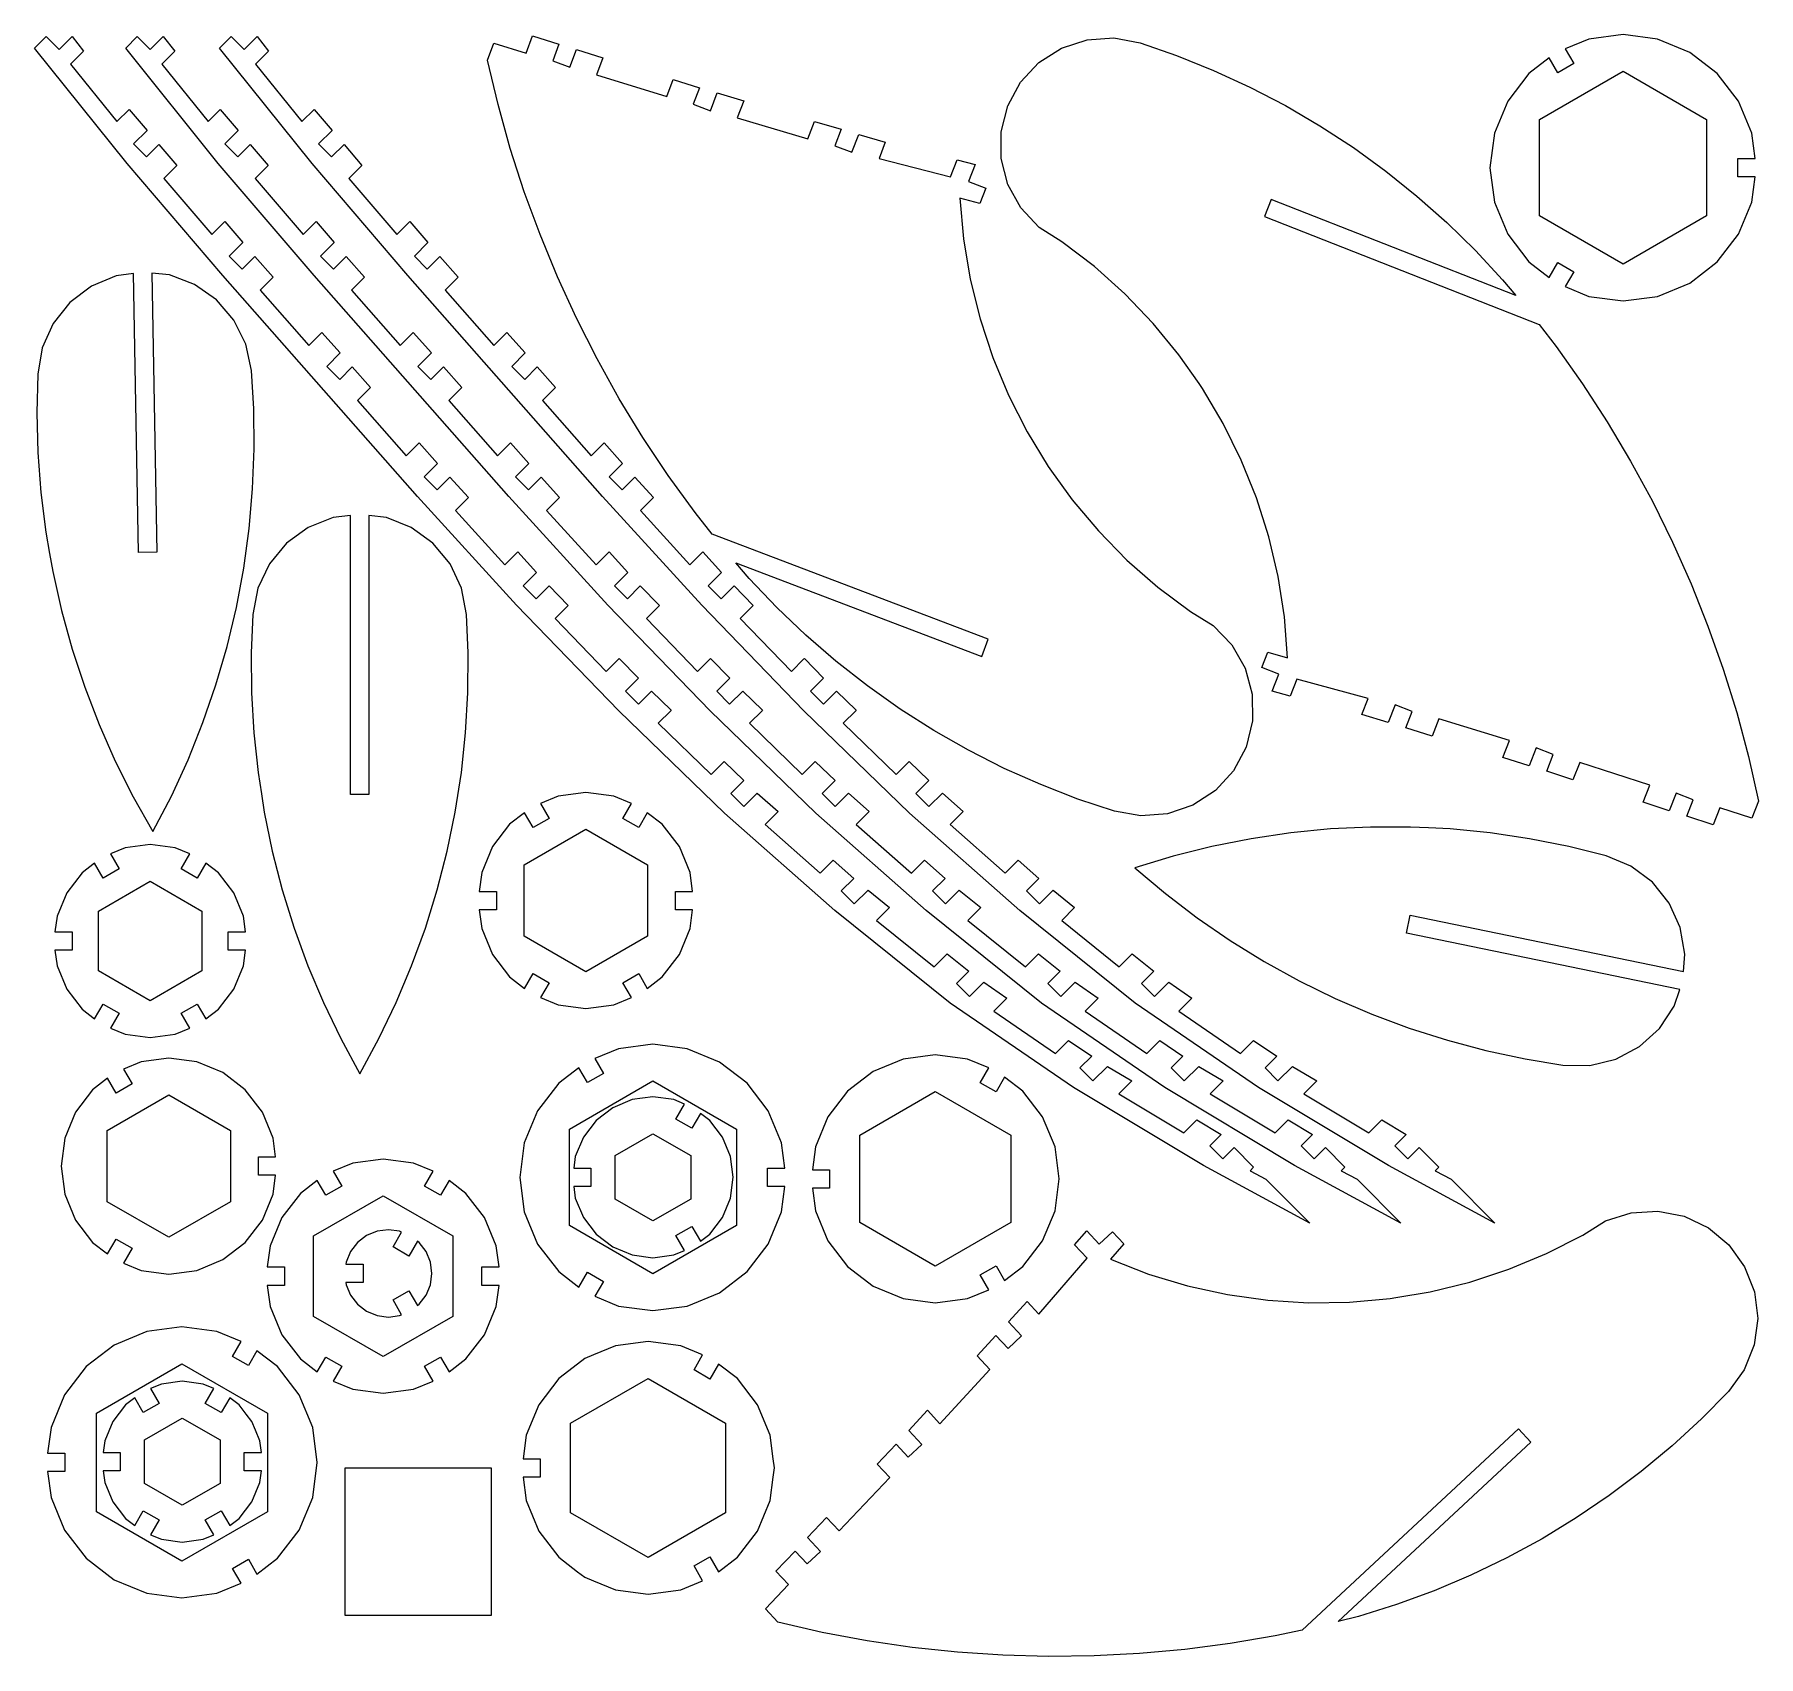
# Model space of a CAD drawing. Header units: millimetres. Extents: x -141 to 131, y -116 to 140.
import ezdxf

# ---------------------------------------------------------------- set-up
doc = ezdxf.new("R2010")
doc.units = ezdxf.units.MM
doc.header["$MEASUREMENT"] = 0
doc.layers.add('Layer 1', color=7, linetype='Continuous')

msp = doc.modelspace()

# ---------------------------------------------------------------- linework, layer by layer
at = {"layer": 'Layer 1', "lineweight": 20}
for points in [[(-141.2875, 137.9522), (-141.2875, 137.9522), (-139.46, 139.7796), (-139.46, 139.7796)], [(-139.46, 139.7796), (-139.46, 139.7796), (-137.4081, 137.7277), (-137.4081, 137.7277)], [(-137.4081, 137.7277), (-137.4081, 137.7277), (-135.3561, 139.7796), (-135.3561, 139.7796)], [(-135.3561, 139.7796), (-135.3561, 139.7796), (-133.5286, 137.5033), (-133.5286, 137.5033)], [(-126.867, 137.9522), (-126.867, 137.9522), (-125.0396, 139.7796), (-125.0396, 139.7796)], [(-125.0396, 139.7796), (-125.0396, 139.7796), (-122.9876, 137.7277), (-122.9876, 137.7277)], [(-122.9876, 137.7277), (-122.9876, 137.7277), (-120.9357, 139.7796), (-120.9357, 139.7796)], [(-120.9357, 139.7796), (-120.9357, 139.7796), (-119.1082, 137.5033), (-119.1082, 137.5033)], [(-112.0503, 137.9522), (-112.0503, 137.9522), (-110.2228, 139.7796), (-110.2228, 139.7796)], [(-110.2228, 139.7796), (-110.2228, 139.7796), (-108.1709, 137.7277), (-108.1709, 137.7277)], [(-108.1709, 137.7277), (-108.1709, 137.7277), (-106.1189, 139.7796), (-106.1189, 139.7796)], [(-106.1189, 139.7796), (-106.1189, 139.7796), (-104.2915, 137.5033), (-104.2915, 137.5033)], [(-63.6095, 137.1859), (-63.6095, 137.1859), (-62.5786, 139.8984), (-62.5786, 139.8984)], [(-62.5786, 139.8984), (-62.5786, 139.8984), (-58.4212, 138.5853), (-58.4212, 138.5853)], [(20.9855, 137.9662), (20.9855, 137.9662), (25.0109, 139.2879), (25.0109, 139.2879)], [(25.0109, 139.2879), (25.0109, 139.2879), (29.2384, 139.5677), (29.2384, 139.5677)], [(29.2384, 139.5677), (29.2384, 139.5677), (33.4029, 138.7882), (33.4029, 138.7882)], [(104.2696, 139.3987), (104.2696, 139.3987), (100.5476, 137.8571), (100.5476, 137.8571)], [(109.7147, 140.1157), (109.7147, 140.1157), (104.2696, 139.3987), (104.2696, 139.3987)], [(115.1599, 139.3987), (115.1599, 139.3987), (109.7147, 140.1157), (109.7147, 140.1157)], [(120.2339, 137.297), (120.2339, 137.297), (115.1599, 139.3987), (115.1599, 139.3987)], [(-126.6676, 119.7414), (-126.6676, 119.7414), (-141.2875, 137.9522), (-141.2875, 137.9522)], [(-133.5286, 137.5033), (-133.5286, 137.5033), (-135.5806, 135.4514), (-135.5806, 135.4514)], [(-112.2471, 119.7414), (-112.2471, 119.7414), (-126.867, 137.9522), (-126.867, 137.9522)], [(-119.1082, 137.5033), (-119.1082, 137.5033), (-121.1601, 135.4514), (-121.1601, 135.4514)], [(-97.4304, 119.7414), (-97.4304, 119.7414), (-112.0503, 137.9522), (-112.0503, 137.9522)], [(-104.2915, 137.5033), (-104.2915, 137.5033), (-106.3434, 135.4514), (-106.3434, 135.4514)], [(-69.7177, 136.0481), (-69.7177, 136.0481), (-68.6868, 138.7607), (-68.6868, 138.7607)], [(-68.6868, 138.7607), (-68.6868, 138.7607), (-63.6095, 137.1859), (-63.6095, 137.1859)], [(-58.4212, 138.5853), (-58.4212, 138.5853), (-59.4118, 135.9787), (-59.4118, 135.9787)], [(-56.6992, 134.9478), (-56.6992, 134.9478), (-55.6281, 137.7663), (-55.6281, 137.7663)], [(-55.6281, 137.7663), (-55.6281, 137.7663), (-51.4707, 136.4532), (-51.4707, 136.4532)], [(-51.4707, 136.4532), (-51.4707, 136.4532), (-52.5015, 133.7406), (-52.5015, 133.7406)], [(17.4148, 135.6857), (17.4148, 135.6857), (20.9855, 137.9662), (20.9855, 137.9662)], [(33.4029, 138.7882), (33.4029, 138.7882), (39.1386, 136.8034), (39.1386, 136.8034)], [(39.1386, 136.8034), (39.1386, 136.8034), (44.9997, 134.4481), (44.9997, 134.4481)], [(98.0345, 136.4061), (98.0345, 136.4061), (94.8383, 133.9536), (94.8383, 133.9536)], [(99.3899, 134.0585), (99.3899, 134.0585), (98.0345, 136.4061), (98.0345, 136.4061)], [(100.5476, 137.8571), (100.5476, 137.8571), (101.903, 135.5093), (101.903, 135.5093)], [(124.5912, 133.9536), (124.5912, 133.9536), (120.2339, 137.297), (120.2339, 137.297)], [(-135.5806, 135.4514), (-135.5806, 135.4514), (-128.2707, 126.346), (-128.2707, 126.346)], [(-121.1601, 135.4514), (-121.1601, 135.4514), (-113.8502, 126.346), (-113.8502, 126.346)], [(-106.3434, 135.4514), (-106.3434, 135.4514), (-99.0335, 126.346), (-99.0335, 126.346)], [(-68.0512, 129.0436), (-68.0512, 129.0436), (-69.7177, 136.0481), (-69.7177, 136.0481)], [(-59.4118, 135.9787), (-59.4118, 135.9787), (-56.6992, 134.9478), (-56.6992, 134.9478)], [(-52.5015, 133.7406), (-52.5015, 133.7406), (-41.3935, 130.2953), (-41.3935, 130.2953)], [(14.5229, 132.5894), (14.5229, 132.5894), (17.4148, 135.6857), (17.4148, 135.6857)], [(44.9997, 134.4481), (44.9997, 134.4481), (50.7385, 131.809), (50.7385, 131.809)], [(94.8383, 133.9536), (94.8383, 133.9536), (91.4949, 129.5964), (91.4949, 129.5964)], [(96.5211, 126.6945), (96.5211, 126.6945), (109.7147, 134.3119), (109.7147, 134.3119)], [(101.903, 135.5093), (101.903, 135.5093), (99.3899, 134.0585), (99.3899, 134.0585)], [(109.7147, 134.3119), (109.7147, 134.3119), (122.9084, 126.6945), (122.9084, 126.6945)], [(127.9345, 129.5964), (127.9345, 129.5964), (124.5912, 133.9536), (124.5912, 133.9536)], [(-41.3935, 130.2953), (-41.3935, 130.2953), (-40.3626, 133.0079), (-40.3626, 133.0079)], [(-40.3626, 133.0079), (-40.3626, 133.0079), (-36.2052, 131.6946), (-36.2052, 131.6946)], [(-36.2052, 131.6946), (-36.2052, 131.6946), (-37.1958, 129.088), (-37.1958, 129.088)], [(-34.4832, 128.0572), (-34.4832, 128.0572), (-33.4121, 130.8757), (-33.4121, 130.8757)], [(-33.4121, 130.8757), (-33.4121, 130.8757), (-29.2224, 129.6473), (-29.2224, 129.6473)], [(12.4911, 128.8716), (12.4911, 128.8716), (14.5229, 132.5894), (14.5229, 132.5894)], [(50.7385, 131.809), (50.7385, 131.809), (56.3415, 128.8922), (56.3415, 128.8922)], [(-128.2707, 126.346), (-128.2707, 126.346), (-126.3469, 128.2697), (-126.3469, 128.2697)], [(-126.3469, 128.2697), (-126.3469, 128.2697), (-123.5095, 124.9513), (-123.5095, 124.9513)], [(-113.8502, 126.346), (-113.8502, 126.346), (-111.9265, 128.2697), (-111.9265, 128.2697)], [(-111.9265, 128.2697), (-111.9265, 128.2697), (-109.0891, 124.9513), (-109.0891, 124.9513)], [(-99.0335, 126.346), (-99.0335, 126.346), (-97.1097, 128.2697), (-97.1097, 128.2697)], [(-97.1097, 128.2697), (-97.1097, 128.2697), (-94.2723, 124.9513), (-94.2723, 124.9513)], [(-66.1104, 122.1101), (-66.1104, 122.1101), (-68.0512, 129.0436), (-68.0512, 129.0436)], [(-37.1958, 129.088), (-37.1958, 129.088), (-34.4832, 128.0572), (-34.4832, 128.0572)], [(-29.2224, 129.6473), (-29.2224, 129.6473), (-30.2533, 126.9347), (-30.2533, 126.9347)], [(11.4469, 124.7655), (11.4469, 124.7655), (12.4911, 128.8716), (12.4911, 128.8716)], [(56.3415, 128.8922), (56.3415, 128.8922), (61.795, 125.7049), (61.795, 125.7049)], [(91.4949, 129.5964), (91.4949, 129.5964), (89.3932, 124.5223), (89.3932, 124.5223)], [(130.0363, 124.5223), (130.0363, 124.5223), (127.9345, 129.5964), (127.9345, 129.5964)], [(-30.2533, 126.9347), (-30.2533, 126.9347), (-19.0808, 123.6589), (-19.0808, 123.6589)], [(-19.0808, 123.6589), (-19.0808, 123.6589), (-18.05, 126.3715), (-18.05, 126.3715)], [(-18.05, 126.3715), (-18.05, 126.3715), (-13.8603, 125.1431), (-13.8603, 125.1431)], [(61.795, 125.7049), (61.795, 125.7049), (67.0861, 122.2546), (67.0861, 122.2546)], [(96.5211, 111.4599), (96.5211, 111.4599), (96.5211, 126.6945), (96.5211, 126.6945)], [(122.9084, 126.6945), (122.9084, 126.6945), (122.9084, 111.4599), (122.9084, 111.4599)], [(-123.5095, 124.9513), (-123.5095, 124.9513), (-125.6416, 122.8192), (-125.6416, 122.8192)], [(-125.6416, 122.8192), (-125.6416, 122.8192), (-123.5897, 120.7673), (-123.5897, 120.7673)], [(-123.5897, 120.7673), (-123.5897, 120.7673), (-121.6179, 122.7391), (-121.6179, 122.7391)], [(-121.6179, 122.7391), (-121.6179, 122.7391), (-118.7805, 119.4208), (-118.7805, 119.4208)], [(-109.0891, 124.9513), (-109.0891, 124.9513), (-111.2211, 122.8192), (-111.2211, 122.8192)], [(-111.2211, 122.8192), (-111.2211, 122.8192), (-109.1692, 120.7673), (-109.1692, 120.7673)], [(-109.1692, 120.7673), (-109.1692, 120.7673), (-107.1975, 122.7391), (-107.1975, 122.7391)], [(-107.1975, 122.7391), (-107.1975, 122.7391), (-104.3601, 119.4208), (-104.3601, 119.4208)], [(-94.2723, 124.9513), (-94.2723, 124.9513), (-96.4044, 122.8192), (-96.4044, 122.8192)], [(-96.4044, 122.8192), (-96.4044, 122.8192), (-94.3525, 120.7673), (-94.3525, 120.7673)], [(-94.3525, 120.7673), (-94.3525, 120.7673), (-92.3807, 122.7391), (-92.3807, 122.7391)], [(-92.3807, 122.7391), (-92.3807, 122.7391), (-89.5433, 119.4208), (-89.5433, 119.4208)], [(-13.8603, 125.1431), (-13.8603, 125.1431), (-14.8509, 122.5365), (-14.8509, 122.5365)], [(-12.1383, 121.5056), (-12.1383, 121.5056), (-11.0672, 124.3241), (-11.0672, 124.3241)], [(-11.0672, 124.3241), (-11.0672, 124.3241), (-6.8775, 123.0957), (-6.8775, 123.0957)], [(-6.8775, 123.0957), (-6.8775, 123.0957), (-7.844, 120.5527), (-7.844, 120.5527)], [(11.4559, 120.5287), (11.4559, 120.5287), (11.4469, 124.7655), (11.4469, 124.7655)], [(89.3932, 124.5223), (89.3932, 124.5223), (88.6763, 119.0772), (88.6763, 119.0772)], [(130.5621, 120.5281), (130.5621, 120.5281), (130.0363, 124.5223), (130.0363, 124.5223)], [(-63.8983, 115.2584), (-63.8983, 115.2584), (-66.1104, 122.1101), (-66.1104, 122.1101)], [(-14.8509, 122.5365), (-14.8509, 122.5365), (-12.1383, 121.5056), (-12.1383, 121.5056)], [(-7.844, 120.5527), (-7.844, 120.5527), (3.4573, 117.616), (3.4573, 117.616)], [(3.4573, 117.616), (3.4573, 117.616), (4.4882, 120.3286), (4.4882, 120.3286)], [(4.4882, 120.3286), (4.4882, 120.3286), (7.3135, 119.5944), (7.3135, 119.5944)], [(12.5174, 116.427), (12.5174, 116.427), (11.4559, 120.5287), (11.4559, 120.5287)], [(67.0861, 122.2546), (67.0861, 122.2546), (72.202, 118.5496), (72.202, 118.5496)], [(127.8513, 117.6262), (127.8513, 117.6262), (127.8513, 120.5281), (127.8513, 120.5281)], [(127.8513, 120.5281), (127.8513, 120.5281), (130.5621, 120.5281), (130.5621, 120.5281)], [(-111.5347, 102.0436), (-111.5347, 102.0436), (-126.6676, 119.7414), (-126.6676, 119.7414)], [(-118.7805, 119.4208), (-118.7805, 119.4208), (-120.8324, 117.3688), (-120.8324, 117.3688)], [(-120.8324, 117.3688), (-120.8324, 117.3688), (-113.266, 108.5199), (-113.266, 108.5199)], [(-97.1142, 102.0436), (-97.1142, 102.0436), (-112.2471, 119.7414), (-112.2471, 119.7414)], [(-104.3601, 119.4208), (-104.3601, 119.4208), (-106.412, 117.3688), (-106.412, 117.3688)], [(-106.412, 117.3688), (-106.412, 117.3688), (-98.8455, 108.5199), (-98.8455, 108.5199)], [(-82.2975, 102.0436), (-82.2975, 102.0436), (-97.4304, 119.7414), (-97.4304, 119.7414)], [(-89.5433, 119.4208), (-89.5433, 119.4208), (-91.5952, 117.3688), (-91.5952, 117.3688)], [(-91.5952, 117.3688), (-91.5952, 117.3688), (-84.0288, 108.5199), (-84.0288, 108.5199)], [(7.3135, 119.5944), (7.3135, 119.5944), (6.2827, 116.8818), (6.2827, 116.8818)], [(72.202, 118.5496), (72.202, 118.5496), (77.1306, 114.5988), (77.1306, 114.5988)], [(88.6763, 119.0772), (88.6763, 119.0772), (89.3932, 113.6321), (89.3932, 113.6321)], [(130.5621, 117.6262), (130.5621, 117.6262), (127.8513, 117.6262), (127.8513, 117.6262)], [(130.0363, 113.6321), (130.0363, 113.6321), (130.5621, 117.6262), (130.5621, 117.6262)], [(-61.4182, 108.499), (-61.4182, 108.499), (-63.8983, 115.2584), (-63.8983, 115.2584)], [(6.2827, 116.8818), (6.2827, 116.8818), (8.9952, 115.8509), (8.9952, 115.8509)], [(8.9952, 115.8509), (8.9952, 115.8509), (8.0771, 113.4351), (8.0771, 113.4351)], [(14.565, 112.7178), (14.565, 112.7178), (12.5174, 116.427), (12.5174, 116.427)], [(77.1306, 114.5988), (77.1306, 114.5988), (81.86, 110.4115), (81.86, 110.4115)], [(8.0771, 113.4351), (8.0771, 113.4351), (4.9308, 114.2527), (4.9308, 114.2527)], [(4.9308, 114.2527), (4.9308, 114.2527), (5.5048, 107.8285), (5.5048, 107.8285)], [(17.47, 109.6338), (17.47, 109.6338), (14.565, 112.7178), (14.565, 112.7178)], [(54.0887, 114.0766), (54.0887, 114.0766), (53.027, 111.376), (53.027, 111.376)], [(92.7833, 98.8639), (92.7833, 98.8639), (54.0887, 114.0766), (54.0887, 114.0766)], [(89.3932, 113.6321), (89.3932, 113.6321), (91.4949, 108.558), (91.4949, 108.558)], [(127.9345, 108.558), (127.9345, 108.558), (130.0363, 113.6321), (130.0363, 113.6321)], [(-113.266, 108.5199), (-113.266, 108.5199), (-111.2141, 110.5719), (-111.2141, 110.5719)], [(-111.2141, 110.5719), (-111.2141, 110.5719), (-108.3767, 107.2535), (-108.3767, 107.2535)], [(-98.8455, 108.5199), (-98.8455, 108.5199), (-96.7936, 110.5719), (-96.7936, 110.5719)], [(-96.7936, 110.5719), (-96.7936, 110.5719), (-93.9562, 107.2535), (-93.9562, 107.2535)], [(-84.0288, 108.5199), (-84.0288, 108.5199), (-81.9769, 110.5719), (-81.9769, 110.5719)], [(-81.9769, 110.5719), (-81.9769, 110.5719), (-79.1395, 107.2535), (-79.1395, 107.2535)], [(21.0503, 107.3685), (21.0503, 107.3685), (17.47, 109.6338), (17.47, 109.6338)], [(53.027, 111.376), (53.027, 111.376), (96.4589, 94.3008), (96.4589, 94.3008)], [(81.86, 110.4115), (81.86, 110.4115), (86.3789, 105.998), (86.3789, 105.998)], [(109.7147, 103.8425), (109.7147, 103.8425), (96.5211, 111.4599), (96.5211, 111.4599)], [(122.9084, 111.4599), (122.9084, 111.4599), (109.7147, 103.8425), (109.7147, 103.8425)], [(-108.3767, 107.2535), (-108.3767, 107.2535), (-110.5087, 105.1215), (-110.5087, 105.1215)], [(-93.9562, 107.2535), (-93.9562, 107.2535), (-96.0883, 105.1214), (-96.0883, 105.1214)], [(-79.1395, 107.2535), (-79.1395, 107.2535), (-81.2715, 105.1214), (-81.2715, 105.1214)], [(-58.674, 101.8424), (-58.674, 101.8424), (-61.4182, 108.499), (-61.4182, 108.499)], [(5.5048, 107.8285), (5.5048, 107.8285), (6.5668, 101.4667), (6.5668, 101.4667)], [(26.1696, 103.4452), (26.1696, 103.4452), (21.0503, 107.3685), (21.0503, 107.3685)], [(91.4949, 108.558), (91.4949, 108.558), (94.8383, 104.2008), (94.8383, 104.2008)], [(124.5912, 104.2008), (124.5912, 104.2008), (127.9345, 108.558), (127.9345, 108.558)], [(-110.5087, 105.1215), (-110.5087, 105.1215), (-108.4568, 103.0695), (-108.4568, 103.0695)], [(-108.4568, 103.0695), (-108.4568, 103.0695), (-106.485, 105.0413), (-106.485, 105.0413)], [(-106.485, 105.0413), (-106.485, 105.0413), (-103.5835, 101.7871), (-103.5835, 101.7871)], [(-96.0883, 105.1214), (-96.0883, 105.1214), (-94.0363, 103.0695), (-94.0363, 103.0695)], [(-94.0363, 103.0695), (-94.0363, 103.0695), (-92.0645, 105.0413), (-92.0645, 105.0413)], [(-92.0645, 105.0413), (-92.0645, 105.0413), (-89.163, 101.7871), (-89.163, 101.7871)], [(-81.2715, 105.1214), (-81.2715, 105.1214), (-79.2196, 103.0695), (-79.2196, 103.0695)], [(-79.2196, 103.0695), (-79.2196, 103.0695), (-77.2478, 105.0413), (-77.2478, 105.0413)], [(-77.2478, 105.0413), (-77.2478, 105.0413), (-74.3463, 101.7871), (-74.3463, 101.7871)], [(86.3789, 105.998), (86.3789, 105.998), (90.6765, 101.3686), (90.6765, 101.3686)], [(94.8383, 104.2008), (94.8383, 104.2008), (98.0345, 101.7483), (98.0345, 101.7483)], [(98.0345, 101.7483), (98.0345, 101.7483), (99.3899, 104.0959), (99.3899, 104.0959)], [(99.3899, 104.0959), (99.3899, 104.0959), (101.903, 102.6451), (101.903, 102.6451)], [(120.2339, 100.8574), (120.2339, 100.8574), (124.5912, 104.2008), (124.5912, 104.2008)], [(-128.3825, 101.9801), (-128.3825, 101.9801), (-132.2931, 100.3499), (-132.2931, 100.3499)], [(-125.6368, 102.3778), (-125.6368, 102.3778), (-128.3825, 101.9801), (-128.3825, 101.9801)], [(-124.8317, 58.3151), (-124.8317, 58.3151), (-125.6368, 102.3778), (-125.6368, 102.3778)], [(-119.977, 102.1337), (-119.977, 102.1337), (-122.7354, 102.4308), (-122.7354, 102.4308)], [(-122.7354, 102.4308), (-122.7354, 102.4308), (-121.9303, 58.3681), (-121.9303, 58.3681)], [(-116.0028, 100.6463), (-116.0028, 100.6463), (-119.977, 102.1337), (-119.977, 102.1337)], [(-80.7559, 67.161), (-80.7559, 67.161), (-111.5347, 102.0436), (-111.5347, 102.0436)], [(-103.5835, 101.7871), (-103.5835, 101.7871), (-105.6354, 99.7352), (-105.6354, 99.7352)], [(-66.3354, 67.161), (-66.3354, 67.161), (-97.1142, 102.0436), (-97.1142, 102.0436)], [(-89.163, 101.7871), (-89.163, 101.7871), (-91.215, 99.7352), (-91.215, 99.7352)], [(-51.5187, 67.161), (-51.5187, 67.161), (-82.2975, 102.0436), (-82.2975, 102.0436)], [(-74.3463, 101.7871), (-74.3463, 101.7871), (-76.3982, 99.7352), (-76.3982, 99.7352)], [(-55.67, 95.2991), (-55.67, 95.2991), (-58.674, 101.8424), (-58.674, 101.8424)], [(6.5668, 101.4667), (6.5668, 101.4667), (8.1106, 95.2044), (8.1106, 95.2044)], [(30.9751, 99.1431), (30.9751, 99.1431), (26.1696, 103.4452), (26.1696, 103.4452)], [(90.6765, 101.3686), (90.6765, 101.3686), (92.7833, 98.8639), (92.7833, 98.8639)], [(101.903, 102.6451), (101.903, 102.6451), (100.5476, 100.2973), (100.5476, 100.2973)], [(115.1599, 98.7557), (115.1599, 98.7557), (120.2339, 100.8574), (120.2339, 100.8574)], [(-132.2931, 100.3499), (-132.2931, 100.3499), (-135.6759, 97.799), (-135.6759, 97.799)], [(-112.5291, 98.2206), (-112.5291, 98.2206), (-116.0028, 100.6463), (-116.0028, 100.6463)], [(-109.7671, 95.0078), (-109.7671, 95.0078), (-112.5291, 98.2206), (-112.5291, 98.2206)], [(-105.6354, 99.7352), (-105.6354, 99.7352), (-97.9407, 91.0145), (-97.9407, 91.0145)], [(-91.215, 99.7352), (-91.215, 99.7352), (-83.5202, 91.0145), (-83.5202, 91.0145)], [(-76.3982, 99.7352), (-76.3982, 99.7352), (-68.7035, 91.0145), (-68.7035, 91.0145)], [(35.4386, 94.4873), (35.4386, 94.4873), (30.9751, 99.1431), (30.9751, 99.1431)], [(100.5476, 100.2973), (100.5476, 100.2973), (104.2696, 98.7557), (104.2696, 98.7557)], [(104.2696, 98.7557), (104.2696, 98.7557), (109.7147, 98.0387), (109.7147, 98.0387)], [(109.7147, 98.0387), (109.7147, 98.0387), (115.1599, 98.7557), (115.1599, 98.7557)], [(-135.6759, 97.799), (-135.6759, 97.799), (-138.3187, 94.4874), (-138.3187, 94.4874)], [(-138.3187, 94.4874), (-138.3187, 94.4874), (-140.0556, 90.6231), (-140.0556, 90.6231)], [(-107.8901, 91.2095), (-107.8901, 91.2095), (-109.7671, 95.0078), (-109.7671, 95.0078)], [(-97.9407, 91.0145), (-97.9407, 91.0145), (-95.8888, 93.0664), (-95.8888, 93.0664)], [(-95.8888, 93.0664), (-95.8888, 93.0664), (-92.9872, 89.8122), (-92.9872, 89.8122)], [(-83.5202, 91.0145), (-83.5202, 91.0145), (-81.4683, 93.0664), (-81.4683, 93.0664)], [(-81.4683, 93.0664), (-81.4683, 93.0664), (-78.5668, 89.8122), (-78.5668, 89.8122)], [(-68.7035, 91.0145), (-68.7035, 91.0145), (-66.6516, 93.0664), (-66.6516, 93.0664)], [(-66.6516, 93.0664), (-66.6516, 93.0664), (-63.75, 89.8122), (-63.75, 89.8122)], [(-52.4108, 88.879), (-52.4108, 88.879), (-55.67, 95.2991), (-55.67, 95.2991)], [(8.1106, 95.2044), (8.1106, 95.2044), (10.1272, 89.078), (10.1272, 89.078)], [(39.5343, 89.5049), (39.5343, 89.5049), (35.4386, 94.4873), (35.4386, 94.4873)], [(96.4589, 94.3008), (96.4589, 94.3008), (99.1293, 90.8254), (99.1293, 90.8254)], [(-140.0556, 90.6231), (-140.0556, 90.6231), (-140.7711, 86.4471), (-140.7711, 86.4471)], [(-107.016, 87.0638), (-107.016, 87.0638), (-107.8901, 91.2095), (-107.8901, 91.2095)], [(99.1293, 90.8254), (99.1293, 90.8254), (103.2881, 84.9479), (103.2881, 84.9479)], [(-92.9872, 89.8122), (-92.9872, 89.8122), (-95.1193, 87.6801), (-95.1193, 87.6801)], [(-95.1193, 87.6801), (-95.1193, 87.6801), (-93.0674, 85.6282), (-93.0674, 85.6282)], [(-93.0674, 85.6282), (-93.0674, 85.6282), (-91.0956, 87.6), (-91.0956, 87.6)], [(-91.0956, 87.6), (-91.0956, 87.6), (-88.1941, 84.3458), (-88.1941, 84.3458)], [(-78.5668, 89.8122), (-78.5668, 89.8122), (-80.6988, 87.6801), (-80.6988, 87.6801)], [(-80.6988, 87.6801), (-80.6988, 87.6801), (-78.6469, 85.6282), (-78.6469, 85.6282)], [(-78.6469, 85.6282), (-78.6469, 85.6282), (-76.6752, 87.6), (-76.6752, 87.6)], [(-76.6752, 87.6), (-76.6752, 87.6), (-73.7736, 84.3458), (-73.7736, 84.3458)], [(-63.75, 89.8122), (-63.75, 89.8122), (-65.8821, 87.6801), (-65.8821, 87.6801)], [(-65.8821, 87.6801), (-65.8821, 87.6801), (-63.8302, 85.6282), (-63.8302, 85.6282)], [(-63.8302, 85.6282), (-63.8302, 85.6282), (-61.8585, 87.6), (-61.8585, 87.6)], [(-61.8585, 87.6), (-61.8585, 87.6), (-58.9569, 84.3458), (-58.9569, 84.3458)], [(-48.9014, 82.5921), (-48.9014, 82.5921), (-52.4108, 88.879), (-52.4108, 88.879)], [(10.1272, 89.078), (10.1272, 89.078), (12.6048, 83.123), (12.6048, 83.123)], [(42.7143, 84.9719), (42.7143, 84.9719), (39.5343, 89.5049), (39.5343, 89.5049)], [(-140.7711, 86.4471), (-140.7711, 86.4471), (-140.9116, 80.3794), (-140.9116, 80.3794)], [(-106.6538, 81.0053), (-106.6538, 81.0053), (-107.016, 87.0638), (-107.016, 87.0638)], [(43.2384, 84.2247), (43.2384, 84.2247), (42.7143, 84.9719), (42.7143, 84.9719)], [(103.2881, 84.9479), (103.2881, 84.9479), (107.2124, 78.9113), (107.2124, 78.9113)], [(-88.1941, 84.3458), (-88.1941, 84.3458), (-90.246, 82.2939), (-90.246, 82.2939)], [(-90.246, 82.2939), (-90.246, 82.2939), (-82.5513, 73.5732), (-82.5513, 73.5732)], [(-73.7736, 84.3458), (-73.7736, 84.3458), (-75.8255, 82.2939), (-75.8255, 82.2939)], [(-75.8255, 82.2939), (-75.8255, 82.2939), (-68.1308, 73.5732), (-68.1308, 73.5732)], [(-58.9569, 84.3458), (-58.9569, 84.3458), (-61.0088, 82.2939), (-61.0088, 82.2939)], [(-61.0088, 82.2939), (-61.0088, 82.2939), (-53.3141, 73.5732), (-53.3141, 73.5732)], [(-45.1474, 76.4482), (-45.1474, 76.4482), (-48.9014, 82.5921), (-48.9014, 82.5921)], [(12.6048, 83.123), (12.6048, 83.123), (15.5291, 77.3743), (15.5291, 77.3743)], [(46.5293, 78.6777), (46.5293, 78.6777), (43.2384, 84.2247), (43.2384, 84.2247)], [(-140.9116, 80.3794), (-140.9116, 80.3794), (-140.7488, 74.0649), (-140.7488, 74.0649)], [(-106.5859, 74.6891), (-106.5859, 74.6891), (-106.6538, 81.0053), (-106.6538, 81.0053)], [(-41.1545, 70.4568), (-41.1545, 70.4568), (-45.1474, 76.4482), (-45.1474, 76.4482)], [(15.5291, 77.3743), (15.5291, 77.3743), (18.8831, 71.8651), (18.8831, 71.8651)], [(49.3878, 72.8959), (49.3878, 72.8959), (46.5293, 78.6777), (46.5293, 78.6777)], [(107.2124, 78.9113), (107.2124, 78.9113), (110.8961, 72.725), (110.8961, 72.725)], [(-140.7488, 74.0649), (-140.7488, 74.0649), (-140.2773, 67.7658), (-140.2773, 67.7658)], [(-106.827, 68.377), (-106.827, 68.377), (-106.5859, 74.6891), (-106.5859, 74.6891)], [(-82.5513, 73.5732), (-82.5513, 73.5732), (-80.4994, 75.6251), (-80.4994, 75.6251)], [(-80.4994, 75.6251), (-80.4994, 75.6251), (-77.5979, 72.3709), (-77.5979, 72.3709)], [(-68.1308, 73.5732), (-68.1308, 73.5732), (-66.0789, 75.6251), (-66.0789, 75.6251)], [(-66.0789, 75.6251), (-66.0789, 75.6251), (-63.1774, 72.3709), (-63.1774, 72.3709)], [(-53.3141, 73.5732), (-53.3141, 73.5732), (-51.2622, 75.6251), (-51.2622, 75.6251)], [(-51.2622, 75.6251), (-51.2622, 75.6251), (-48.3607, 72.3709), (-48.3607, 72.3709)], [(-77.5979, 72.3709), (-77.5979, 72.3709), (-79.7299, 70.2388), (-79.7299, 70.2388)], [(-63.1774, 72.3709), (-63.1774, 72.3709), (-65.3095, 70.2388), (-65.3095, 70.2388)], [(-48.3607, 72.3709), (-48.3607, 72.3709), (-50.4928, 70.2388), (-50.4928, 70.2388)], [(18.8831, 71.8651), (18.8831, 71.8651), (19.4157, 71.124), (19.4157, 71.124)], [(19.4157, 71.124), (19.4157, 71.124), (22.6472, 66.6276), (22.6472, 66.6276)], [(51.7973, 66.9131), (51.7973, 66.9131), (49.3878, 72.8959), (49.3878, 72.8959)], [(110.8961, 72.725), (110.8961, 72.725), (114.3335, 66.3985), (114.3335, 66.3985)], [(-107.3766, 62.0843), (-107.3766, 62.0843), (-106.827, 68.377), (-106.827, 68.377)], [(-79.7299, 70.2388), (-79.7299, 70.2388), (-77.678, 68.1869), (-77.678, 68.1869)], [(-77.678, 68.1869), (-77.678, 68.1869), (-75.6742, 70.1907), (-75.6742, 70.1907)], [(-75.6742, 70.1907), (-75.6742, 70.1907), (-72.7406, 66.9686), (-72.7406, 66.9686)], [(-65.3095, 70.2388), (-65.3095, 70.2388), (-63.2576, 68.1869), (-63.2576, 68.1869)], [(-63.2576, 68.1869), (-63.2576, 68.1869), (-61.2537, 70.1907), (-61.2537, 70.1907)], [(-61.2537, 70.1907), (-61.2537, 70.1907), (-58.3201, 66.9686), (-58.3201, 66.9686)], [(-50.4928, 70.2388), (-50.4928, 70.2388), (-48.4408, 68.1869), (-48.4408, 68.1869)], [(-48.4408, 68.1869), (-48.4408, 68.1869), (-46.437, 70.1907), (-46.437, 70.1907)], [(-46.437, 70.1907), (-46.437, 70.1907), (-43.5034, 66.9686), (-43.5034, 66.9686)], [(-36.9289, 64.6272), (-36.9289, 64.6272), (-41.1545, 70.4568), (-41.1545, 70.4568)], [(-140.2773, 67.7658), (-140.2773, 67.7658), (-139.4982, 61.4974), (-139.4982, 61.4974)], [(-65.11, 49.9761), (-65.11, 49.9761), (-80.7559, 67.161), (-80.7559, 67.161)], [(-72.7406, 66.9686), (-72.7406, 66.9686), (-74.7925, 64.9167), (-74.7925, 64.9167)], [(-50.6896, 49.9761), (-50.6896, 49.9761), (-66.3354, 67.161), (-66.3354, 67.161)], [(-58.3201, 66.9686), (-58.3201, 66.9686), (-60.372, 64.9167), (-60.372, 64.9167)], [(-35.8728, 49.9761), (-35.8728, 49.9761), (-51.5187, 67.161), (-51.5187, 67.161)], [(-43.5034, 66.9686), (-43.5034, 66.9686), (-45.5553, 64.9167), (-45.5553, 64.9167)], [(22.6472, 66.6276), (22.6472, 66.6276), (26.7995, 61.6922), (26.7995, 61.6922)], [(53.7439, 60.7641), (53.7439, 60.7641), (51.7973, 66.9131), (51.7973, 66.9131)], [(114.3335, 66.3985), (114.3335, 66.3985), (117.5192, 59.9416), (117.5192, 59.9416)], [(-94.1026, 63.8122), (-94.1026, 63.8122), (-98.0423, 62.2537), (-98.0423, 62.2537)], [(-91.3501, 64.1597), (-91.3501, 64.1597), (-94.1026, 63.8122), (-94.1026, 63.8122)], [(-91.3501, 20.0896), (-91.3501, 20.0896), (-91.3501, 64.1597), (-91.3501, 64.1597)], [(-85.6957, 63.8122), (-85.6957, 63.8122), (-88.4483, 64.1597), (-88.4483, 64.1597)], [(-88.4483, 64.1597), (-88.4483, 64.1597), (-88.4483, 20.0896), (-88.4483, 20.0896)], [(-81.756, 62.2537), (-81.756, 62.2537), (-85.6957, 63.8122), (-85.6957, 63.8122)], [(-74.7925, 64.9167), (-74.7925, 64.9167), (-66.9696, 56.3243), (-66.9696, 56.3243)], [(-60.372, 64.9167), (-60.372, 64.9167), (-52.5491, 56.3243), (-52.5491, 56.3243)], [(-45.5553, 64.9167), (-45.5553, 64.9167), (-37.7324, 56.3243), (-37.7324, 56.3243)], [(-34.219, 61.1825), (-34.219, 61.1825), (-36.9289, 64.6272), (-36.9289, 64.6272)], [(-139.4982, 61.4974), (-139.4982, 61.4974), (-138.9094, 58.12), (-138.9094, 58.12)], [(-108.2333, 55.826), (-108.2333, 55.826), (-107.3766, 62.0843), (-107.3766, 62.0843)], [(-98.0423, 62.2537), (-98.0423, 62.2537), (-101.4712, 59.765), (-101.4712, 59.765)], [(-78.3272, 59.765), (-78.3272, 59.765), (-81.756, 62.2537), (-81.756, 62.2537)], [(9.405, 44.604), (9.405, 44.604), (-34.219, 61.1825), (-34.219, 61.1825)], [(26.7995, 61.6922), (26.7995, 61.6922), (31.3159, 57.0876), (31.3159, 57.0876)], [(55.2161, 54.4845), (55.2161, 54.4845), (53.7439, 60.7641), (53.7439, 60.7641)], [(117.5192, 59.9416), (117.5192, 59.9416), (120.4484, 53.3644), (120.4484, 53.3644)], [(-138.9094, 58.12), (-138.9094, 58.12), (-138.4134, 55.2746), (-138.4134, 55.2746)], [(-121.9303, 58.3681), (-121.9303, 58.3681), (-124.8317, 58.3151), (-124.8317, 58.3151)], [(-101.4712, 59.765), (-101.4712, 59.765), (-104.174, 56.5023), (-104.174, 56.5023)], [(-75.6243, 56.5023), (-75.6243, 56.5023), (-78.3272, 59.765), (-78.3272, 59.765)], [(-66.9696, 56.3243), (-66.9696, 56.3243), (-64.9176, 58.3762), (-64.9176, 58.3762)], [(-64.9176, 58.3762), (-64.9176, 58.3762), (-61.984, 55.154), (-61.984, 55.154)], [(-52.5491, 56.3243), (-52.5491, 56.3243), (-50.4972, 58.3762), (-50.4972, 58.3762)], [(-50.4972, 58.3762), (-50.4972, 58.3762), (-47.5636, 55.154), (-47.5636, 55.154)], [(-37.7324, 56.3243), (-37.7324, 56.3243), (-35.6805, 58.3762), (-35.6805, 58.3762)], [(-35.6805, 58.3762), (-35.6805, 58.3762), (-32.7468, 55.154), (-32.7468, 55.154)], [(-138.4134, 55.2746), (-138.4134, 55.2746), (-137.0255, 49.1123), (-137.0255, 49.1123)], [(-109.3952, 49.6172), (-109.3952, 49.6172), (-108.2333, 55.826), (-108.2333, 55.826)], [(-104.174, 56.5023), (-104.174, 56.5023), (-105.9813, 52.6703), (-105.9813, 52.6703)], [(-73.8171, 52.6703), (-73.8171, 52.6703), (-75.6243, 56.5023), (-75.6243, 56.5023)], [(-61.984, 55.154), (-61.984, 55.154), (-64.0841, 53.054), (-64.0841, 53.054)], [(-47.5636, 55.154), (-47.5636, 55.154), (-49.6636, 53.054), (-49.6636, 53.054)], [(-32.7468, 55.154), (-32.7468, 55.154), (-34.8469, 53.054), (-34.8469, 53.054)], [(-28.3563, 54.181), (-28.3563, 54.181), (-30.4915, 56.6616), (-30.4915, 56.6616)], [(-30.4915, 56.6616), (-30.4915, 56.6616), (8.3742, 41.8914), (8.3742, 41.8914)], [(31.3159, 57.0876), (31.3159, 57.0876), (36.1701, 52.8407), (36.1701, 52.8407)], [(56.2055, 48.1111), (56.2055, 48.1111), (55.2161, 54.4845), (55.2161, 54.4845)], [(-105.9813, 52.6703), (-105.9813, 52.6703), (-106.7796, 48.5094), (-106.7796, 48.5094)], [(-73.0188, 48.5094), (-73.0188, 48.5094), (-73.8171, 52.6703), (-73.8171, 52.6703)], [(-64.0841, 53.054), (-64.0841, 53.054), (-62.0321, 51.0021), (-62.0321, 51.0021)], [(-62.0321, 51.0021), (-62.0321, 51.0021), (-59.9962, 53.038), (-59.9962, 53.038)], [(-59.9962, 53.038), (-59.9962, 53.038), (-56.9665, 49.912), (-56.9665, 49.912)], [(-49.6636, 53.054), (-49.6636, 53.054), (-47.6117, 51.0021), (-47.6117, 51.0021)], [(-47.6117, 51.0021), (-47.6117, 51.0021), (-45.5758, 53.038), (-45.5758, 53.038)], [(-45.5758, 53.038), (-45.5758, 53.038), (-42.546, 49.912), (-42.546, 49.912)], [(-34.8469, 53.054), (-34.8469, 53.054), (-32.7949, 51.0021), (-32.7949, 51.0021)], [(-32.7949, 51.0021), (-32.7949, 51.0021), (-30.7591, 53.038), (-30.7591, 53.038)], [(-30.7591, 53.038), (-30.7591, 53.038), (-27.7293, 49.912), (-27.7293, 49.912)], [(-24.0062, 49.601), (-24.0062, 49.601), (-28.3563, 54.181), (-28.3563, 54.181)], [(36.1701, 52.8407), (36.1701, 52.8407), (41.3338, 48.976), (41.3338, 48.976)], [(120.4484, 53.3644), (120.4484, 53.3644), (123.1164, 46.677), (123.1164, 46.677)], [(-137.0255, 49.1123), (-137.0255, 49.1123), (-135.3377, 43.0253), (-135.3377, 43.0253)], [(-110.8595, 43.4726), (-110.8595, 43.4726), (-109.3952, 49.6172), (-109.3952, 49.6172)], [(-48.9511, 33.3043), (-48.9511, 33.3043), (-65.11, 49.9761), (-65.11, 49.9761)], [(-56.9665, 49.912), (-56.9665, 49.912), (-59.0184, 47.8601), (-59.0184, 47.8601)], [(-34.5307, 33.3043), (-34.5307, 33.3043), (-50.6896, 49.9761), (-50.6896, 49.9761)], [(-42.546, 49.912), (-42.546, 49.912), (-44.5979, 47.8601), (-44.5979, 47.8601)], [(-19.7139, 33.3043), (-19.7139, 33.3043), (-35.8728, 49.9761), (-35.8728, 49.9761)], [(-27.7293, 49.912), (-27.7293, 49.912), (-29.7812, 47.8601), (-29.7812, 47.8601)], [(-19.4372, 45.2393), (-19.4372, 45.2393), (-24.0062, 49.601), (-24.0062, 49.601)], [(-106.7796, 48.5094), (-106.7796, 48.5094), (-107.0309, 42.4453), (-107.0309, 42.4453)], [(-72.7674, 42.4453), (-72.7674, 42.4453), (-73.0188, 48.5094), (-73.0188, 48.5094)], [(-59.0184, 47.8601), (-59.0184, 47.8601), (-50.939, 39.5242), (-50.939, 39.5242)], [(-44.5979, 47.8601), (-44.5979, 47.8601), (-36.5185, 39.5242), (-36.5185, 39.5242)], [(-29.7812, 47.8601), (-29.7812, 47.8601), (-21.7018, 39.5242), (-21.7018, 39.5242)], [(41.3338, 48.976), (41.3338, 48.976), (44.9398, 46.7517), (44.9398, 46.7517)], [(44.9398, 46.7517), (44.9398, 46.7517), (47.8798, 43.701), (47.8798, 43.701)], [(56.7062, 41.6807), (56.7062, 41.6807), (56.2055, 48.1111), (56.2055, 48.1111)], [(123.1164, 46.677), (123.1164, 46.677), (125.5192, 39.8897), (125.5192, 39.8897)], [(-14.6603, 41.1064), (-14.6603, 41.1064), (-19.4372, 45.2393), (-19.4372, 45.2393)], [(8.3742, 41.8914), (8.3742, 41.8914), (9.405, 44.604), (9.405, 44.604)], [(47.8798, 43.701), (47.8798, 43.701), (49.9695, 40.0154), (49.9695, 40.0154)], [(-135.3377, 43.0253), (-135.3377, 43.0253), (-133.3543, 37.0282), (-133.3543, 37.0282)], [(-112.6225, 37.407), (-112.6225, 37.407), (-110.8595, 43.4726), (-110.8595, 43.4726)], [(-107.0309, 42.4453), (-107.0309, 42.4453), (-106.9835, 36.1288), (-106.9835, 36.1288)], [(-72.8148, 36.1288), (-72.8148, 36.1288), (-72.7674, 42.4453), (-72.7674, 42.4453)], [(-50.939, 39.5242), (-50.939, 39.5242), (-48.9511, 41.512), (-48.9511, 41.512)], [(-48.9511, 41.512), (-48.9511, 41.512), (-48.887, 41.5761), (-48.887, 41.5761)], [(-48.887, 41.5761), (-48.887, 41.5761), (-45.8572, 38.4501), (-45.8572, 38.4501)], [(-36.5185, 39.5242), (-36.5185, 39.5242), (-34.5307, 41.512), (-34.5307, 41.512)], [(-34.5307, 41.512), (-34.5307, 41.512), (-34.4666, 41.5761), (-34.4666, 41.5761)], [(-34.4666, 41.5761), (-34.4666, 41.5761), (-31.4368, 38.4501), (-31.4368, 38.4501)], [(-21.7018, 39.5242), (-21.7018, 39.5242), (-19.7139, 41.512), (-19.7139, 41.512)], [(-19.7139, 41.512), (-19.7139, 41.512), (-19.6498, 41.5761), (-19.6498, 41.5761)], [(-19.6498, 41.5761), (-19.6498, 41.5761), (-16.62, 38.4501), (-16.62, 38.4501)], [(-9.687, 37.212), (-9.687, 37.212), (-14.6603, 41.1064), (-14.6603, 41.1064)], [(52.6237, 40.1289), (52.6237, 40.1289), (53.5693, 42.5342), (53.5693, 42.5342)], [(53.5693, 42.5342), (53.5693, 42.5342), (56.7062, 41.6807), (56.7062, 41.6807)], [(-45.8572, 38.4501), (-45.8572, 38.4501), (-47.9252, 36.3822), (-47.9252, 36.3822)], [(-31.4368, 38.4501), (-31.4368, 38.4501), (-33.5047, 36.3822), (-33.5047, 36.3822)], [(-16.62, 38.4501), (-16.62, 38.4501), (-18.688, 36.3822), (-18.688, 36.3822)], [(49.9695, 40.0154), (49.9695, 40.0154), (51.0778, 35.9262), (51.0778, 35.9262)], [(55.3244, 39.0672), (55.3244, 39.0672), (52.6237, 40.1289), (52.6237, 40.1289)], [(54.2626, 36.3666), (54.2626, 36.3666), (55.3244, 39.0672), (55.3244, 39.0672)], [(58.1411, 38.3008), (58.1411, 38.3008), (57.0793, 35.6002), (57.0793, 35.6002)], [(69.4081, 35.2354), (69.4081, 35.2354), (58.1411, 38.3008), (58.1411, 38.3008)], [(125.5192, 39.8897), (125.5192, 39.8897), (127.6531, 33.0132), (127.6531, 33.0132)], [(-133.3543, 37.0282), (-133.3543, 37.0282), (-131.0798, 31.1352), (-131.0798, 31.1352)], [(-114.6802, 31.4349), (-114.6802, 31.4349), (-112.6225, 37.407), (-112.6225, 37.407)], [(-106.9835, 36.1288), (-106.9835, 36.1288), (-106.6271, 29.8222), (-106.6271, 29.8222)], [(-73.1712, 29.8222), (-73.1712, 29.8222), (-72.8148, 36.1288), (-72.8148, 36.1288)], [(-47.9252, 36.3822), (-47.9252, 36.3822), (-45.8733, 34.3303), (-45.8733, 34.3303)], [(-45.8733, 34.3303), (-45.8733, 34.3303), (-43.8053, 36.3982), (-43.8053, 36.3982)], [(-43.8053, 36.3982), (-43.8053, 36.3982), (-40.6793, 33.3684), (-40.6793, 33.3684)], [(-33.5047, 36.3822), (-33.5047, 36.3822), (-31.4528, 34.3303), (-31.4528, 34.3303)], [(-31.4528, 34.3303), (-31.4528, 34.3303), (-29.3849, 36.3982), (-29.3849, 36.3982)], [(-29.3849, 36.3982), (-29.3849, 36.3982), (-26.2589, 33.3684), (-26.2589, 33.3684)], [(-18.688, 36.3822), (-18.688, 36.3822), (-16.6361, 34.3303), (-16.6361, 34.3303)], [(-16.6361, 34.3303), (-16.6361, 34.3303), (-14.5681, 36.3982), (-14.5681, 36.3982)], [(-14.5681, 36.3982), (-14.5681, 36.3982), (-11.4422, 33.3684), (-11.4422, 33.3684)], [(-4.5291, 33.5656), (-4.5291, 33.5656), (-9.687, 37.212), (-9.687, 37.212)], [(51.0778, 35.9262), (51.0778, 35.9262), (51.1351, 31.6898), (51.1351, 31.6898)], [(57.0793, 35.6002), (57.0793, 35.6002), (54.2626, 36.3666), (54.2626, 36.3666)], [(-32.2793, 17.1454), (-32.2793, 17.1454), (-48.9511, 33.3043), (-48.9511, 33.3043)], [(-40.7435, 33.3043), (-40.7435, 33.3043), (-42.7313, 31.3165), (-42.7313, 31.3165)], [(-40.6793, 33.3684), (-40.6793, 33.3684), (-40.7435, 33.3043), (-40.7435, 33.3043)], [(-17.8589, 17.1454), (-17.8589, 17.1454), (-34.5307, 33.3043), (-34.5307, 33.3043)], [(-26.323, 33.3043), (-26.323, 33.3043), (-28.3108, 31.3165), (-28.3108, 31.3165)], [(-26.2589, 33.3684), (-26.2589, 33.3684), (-26.323, 33.3043), (-26.323, 33.3043)], [(-3.0421, 17.1454), (-3.0421, 17.1454), (-19.7139, 33.3043), (-19.7139, 33.3043)], [(-11.5063, 33.3043), (-11.5063, 33.3043), (-13.4941, 31.3165), (-13.4941, 31.3165)], [(-11.4422, 33.3684), (-11.4422, 33.3684), (-11.5063, 33.3043), (-11.5063, 33.3043)], [(0.801, 30.1759), (0.801, 30.1759), (-4.5291, 33.5656), (-4.5291, 33.5656)], [(68.4128, 32.7035), (68.4128, 32.7035), (69.4081, 35.2354), (69.4081, 35.2354)], [(72.5882, 31.4274), (72.5882, 31.4274), (68.4128, 32.7035), (68.4128, 32.7035)], [(73.6914, 34.2335), (73.6914, 34.2335), (72.5882, 31.4274), (72.5882, 31.4274)], [(76.392, 33.1717), (76.392, 33.1717), (73.6914, 34.2335), (73.6914, 34.2335)], [(75.3717, 30.5766), (75.3717, 30.5766), (76.392, 33.1717), (76.392, 33.1717)], [(127.6531, 33.0132), (127.6531, 33.0132), (129.5146, 26.058), (129.5146, 26.058)], [(-131.0798, 31.1352), (-131.0798, 31.1352), (-128.5198, 25.3606), (-128.5198, 25.3606)], [(-117.0276, 25.5706), (-117.0276, 25.5706), (-114.6802, 31.4349), (-114.6802, 31.4349)], [(-42.7313, 31.3165), (-42.7313, 31.3165), (-34.3954, 23.2371), (-34.3954, 23.2371)], [(-28.3108, 31.3165), (-28.3108, 31.3165), (-19.9749, 23.2371), (-19.9749, 23.2371)], [(-13.4941, 31.3165), (-13.4941, 31.3165), (-5.1582, 23.2371), (-5.1582, 23.2371)], [(6.2906, 27.051), (6.2906, 27.051), (0.801, 30.1759), (0.801, 30.1759)], [(51.1351, 31.6898), (51.1351, 31.6898), (50.1379, 27.572), (50.1379, 27.572)], [(79.5471, 29.3005), (79.5471, 29.3005), (75.3717, 30.5766), (75.3717, 30.5766)], [(80.6089, 32.0011), (80.6089, 32.0011), (79.5471, 29.3005), (79.5471, 29.3005)], [(91.7432, 28.598), (91.7432, 28.598), (80.6089, 32.0011), (80.6089, 32.0011)], [(-106.6271, 29.8222), (-106.6271, 29.8222), (-105.9627, 23.5406), (-105.9627, 23.5406)], [(-73.8357, 23.5406), (-73.8357, 23.5406), (-73.1712, 29.8222), (-73.1712, 29.8222)], [(50.1379, 27.572), (50.1379, 27.572), (48.1486, 23.8312), (48.1486, 23.8312)], [(90.6814, 25.8974), (90.6814, 25.8974), (91.7432, 28.598), (91.7432, 28.598)], [(95.96, 27.4274), (95.96, 27.4274), (94.8569, 24.6213), (94.8569, 24.6213)], [(98.6607, 26.3656), (98.6607, 26.3656), (95.96, 27.4274), (95.96, 27.4274)], [(-128.5198, 25.3606), (-128.5198, 25.3606), (-125.6803, 19.7181), (-125.6803, 19.7181)], [(-119.659, 19.8282), (-119.659, 19.8282), (-117.0276, 25.5706), (-117.0276, 25.5706)], [(-34.3954, 23.2371), (-34.3954, 23.2371), (-32.3434, 25.289), (-32.3434, 25.289)], [(-32.3434, 25.289), (-32.3434, 25.289), (-29.2175, 22.2592), (-29.2175, 22.2592)], [(-19.9749, 23.2371), (-19.9749, 23.2371), (-17.923, 25.289), (-17.923, 25.289)], [(-17.923, 25.289), (-17.923, 25.289), (-14.797, 22.2592), (-14.797, 22.2592)], [(-5.1582, 23.2371), (-5.1582, 23.2371), (-3.1063, 25.289), (-3.1063, 25.289)], [(-3.1063, 25.289), (-3.1063, 25.289), (0.0197, 22.2592), (0.0197, 22.2592)], [(11.9264, 24.1984), (11.9264, 24.1984), (6.2906, 27.051), (6.2906, 27.051)], [(94.8569, 24.6213), (94.8569, 24.6213), (90.6814, 25.8974), (90.6814, 25.8974)], [(97.6404, 23.7705), (97.6404, 23.7705), (98.6607, 26.3656), (98.6607, 26.3656)], [(102.8444, 25.1106), (102.8444, 25.1106), (101.7826, 22.41), (101.7826, 22.41)], [(113.9123, 21.5388), (113.9123, 21.5388), (102.8444, 25.1106), (102.8444, 25.1106)], [(129.5146, 26.058), (129.5146, 26.058), (131.1011, 19.0349), (131.1011, 19.0349)], [(-105.9627, 23.5406), (-105.9627, 23.5406), (-105.4357, 20.153), (-105.4357, 20.153)], [(-74.8066, 17.299), (-74.8066, 17.299), (-73.8357, 23.5406), (-73.8357, 23.5406)], [(-29.2175, 22.2592), (-29.2175, 22.2592), (-31.2533, 20.2233), (-31.2533, 20.2233)], [(-14.797, 22.2592), (-14.797, 22.2592), (-16.8329, 20.2233), (-16.8329, 20.2233)], [(0.0197, 22.2592), (0.0197, 22.2592), (-2.0161, 20.2233), (-2.0161, 20.2233)], [(17.695, 21.6249), (17.695, 21.6249), (11.9264, 24.1984), (11.9264, 24.1984)], [(48.1486, 23.8312), (48.1486, 23.8312), (45.2922, 20.7021), (45.2922, 20.7021)], [(101.7826, 22.41), (101.7826, 22.41), (97.6404, 23.7705), (97.6404, 23.7705)], [(-125.6803, 19.7181), (-125.6803, 19.7181), (-122.5682, 14.2213), (-122.5682, 14.2213)], [(-122.5682, 14.2213), (-122.5682, 14.2213), (-119.659, 19.8282), (-119.659, 19.8282)], [(-105.4357, 20.153), (-105.4357, 20.153), (-104.9917, 17.299), (-104.9917, 17.299)], [(-88.4483, 20.0896), (-88.4483, 20.0896), (-91.3501, 20.0896), (-91.3501, 20.0896)], [(-58.5694, 19.7912), (-58.5694, 19.7912), (-61.3291, 18.6482), (-61.3291, 18.6482)], [(-54.157, 20.3721), (-54.157, 20.3721), (-58.5694, 19.7912), (-58.5694, 19.7912)], [(-49.7445, 19.7912), (-49.7445, 19.7912), (-54.157, 20.3721), (-54.157, 20.3721)], [(-46.9848, 18.6482), (-46.9848, 18.6482), (-49.7445, 19.7912), (-49.7445, 19.7912)], [(-31.2533, 20.2233), (-31.2533, 20.2233), (-29.2014, 18.1714), (-29.2014, 18.1714)], [(-29.2014, 18.1714), (-29.2014, 18.1714), (-27.0854, 20.2875), (-27.0854, 20.2875)], [(-27.0854, 20.2875), (-27.0854, 20.2875), (-23.8152, 17.4019), (-23.8152, 17.4019)], [(-16.8329, 20.2233), (-16.8329, 20.2233), (-14.781, 18.1714), (-14.781, 18.1714)], [(-14.781, 18.1714), (-14.781, 18.1714), (-12.6649, 20.2875), (-12.6649, 20.2875)], [(-12.6649, 20.2875), (-12.6649, 20.2875), (-9.3947, 17.4019), (-9.3947, 17.4019)], [(-2.0161, 20.2233), (-2.0161, 20.2233), (0.0358, 18.1714), (0.0358, 18.1714)], [(0.0358, 18.1714), (0.0358, 18.1714), (2.1518, 20.2875), (2.1518, 20.2875)], [(2.1518, 20.2875), (2.1518, 20.2875), (5.422, 17.4019), (5.422, 17.4019)], [(23.5826, 19.3366), (23.5826, 19.3366), (17.695, 21.6249), (17.695, 21.6249)], [(29.3405, 17.4174), (29.3405, 17.4174), (23.5826, 19.3366), (23.5826, 19.3366)], [(45.2922, 20.7021), (45.2922, 20.7021), (41.7477, 18.381), (41.7477, 18.381)], [(112.8506, 18.8381), (112.8506, 18.8381), (113.9123, 21.5388), (113.9123, 21.5388)], [(118.096, 20.2837), (118.096, 20.2837), (116.9928, 17.4776), (116.9928, 17.4776)], [(120.7966, 19.222), (120.7966, 19.222), (118.096, 20.2837), (118.096, 20.2837)], [(119.7764, 16.6268), (119.7764, 16.6268), (120.7966, 19.222), (120.7966, 19.222)], [(-104.9917, 17.299), (-104.9917, 17.299), (-103.7166, 11.1124), (-103.7166, 11.1124)], [(-76.0818, 11.1124), (-76.0818, 11.1124), (-74.8066, 17.299), (-74.8066, 17.299)], [(-63.8422, 17.1972), (-63.8422, 17.1972), (-66.212, 15.3788), (-66.212, 15.3788)], [(-62.4868, 14.8496), (-62.4868, 14.8496), (-63.8422, 17.1972), (-63.8422, 17.1972)], [(-61.3291, 18.6482), (-61.3291, 18.6482), (-59.9737, 16.3005), (-59.9737, 16.3005)], [(-48.3402, 16.3005), (-48.3402, 16.3005), (-46.9848, 18.6482), (-46.9848, 18.6482)], [(-44.4717, 17.1972), (-44.4717, 17.1972), (-45.8272, 14.8496), (-45.8272, 14.8496)], [(-42.1019, 15.3788), (-42.1019, 15.3788), (-44.4717, 17.1972), (-44.4717, 17.1972)], [(-14.838, 1.7561), (-14.838, 1.7561), (-32.2793, 17.1454), (-32.2793, 17.1454)], [(-23.8152, 17.4019), (-23.8152, 17.4019), (-25.8671, 15.35), (-25.8671, 15.35)], [(-0.4175, 1.7561), (-0.4175, 1.7561), (-17.8589, 17.1454), (-17.8589, 17.1454)], [(-9.3947, 17.4019), (-9.3947, 17.4019), (-11.4466, 15.35), (-11.4466, 15.35)], [(14.3992, 1.7561), (14.3992, 1.7561), (-3.0421, 17.1454), (-3.0421, 17.1454)], [(5.422, 17.4019), (5.422, 17.4019), (3.3701, 15.35), (3.3701, 15.35)], [(33.5136, 16.6855), (33.5136, 16.6855), (29.3405, 17.4174), (29.3405, 17.4174)], [(37.7377, 17.0135), (37.7377, 17.0135), (33.5136, 16.6855), (33.5136, 16.6855)], [(41.7477, 18.381), (41.7477, 18.381), (37.7377, 17.0135), (37.7377, 17.0135)], [(116.9928, 17.4776), (116.9928, 17.4776), (112.8506, 18.8381), (112.8506, 18.8381)], [(123.9185, 15.2663), (123.9185, 15.2663), (119.7764, 16.6268), (119.7764, 16.6268)], [(124.9803, 17.9669), (124.9803, 17.9669), (123.9185, 15.2663), (123.9185, 15.2663)], [(130.0393, 16.3343), (130.0393, 16.3343), (124.9803, 17.9669), (124.9803, 17.9669)], [(131.1011, 19.0349), (131.1011, 19.0349), (130.0393, 16.3343), (130.0393, 16.3343)], [(-66.212, 15.3788), (-66.212, 15.3788), (-68.9213, 11.848), (-68.9213, 11.848)], [(-63.8951, 8.9461), (-63.8951, 8.9461), (-54.157, 14.5685), (-54.157, 14.5685)], [(-59.9737, 16.3005), (-59.9737, 16.3005), (-62.4868, 14.8496), (-62.4868, 14.8496)], [(-54.157, 14.5685), (-54.157, 14.5685), (-44.4188, 8.9461), (-44.4188, 8.9461)], [(-45.8272, 14.8496), (-45.8272, 14.8496), (-48.3402, 16.3005), (-48.3402, 16.3005)], [(-39.3926, 11.848), (-39.3926, 11.848), (-42.1019, 15.3788), (-42.1019, 15.3788)], [(-25.8671, 15.35), (-25.8671, 15.35), (-17.1464, 7.6553), (-17.1464, 7.6553)], [(-11.4466, 15.35), (-11.4466, 15.35), (-2.7259, 7.6553), (-2.7259, 7.6553)], [(3.3701, 15.35), (3.3701, 15.35), (12.0908, 7.6553), (12.0908, 7.6553)], [(57.187, 14.0109), (57.187, 14.0109), (50.9382, 13.0877), (50.9382, 13.0877)], [(63.4735, 14.6274), (63.4735, 14.6274), (57.187, 14.0109), (57.187, 14.0109)], [(69.7826, 14.9356), (69.7826, 14.9356), (63.4735, 14.6274), (63.4735, 14.6274)], [(76.0992, 14.9348), (76.0992, 14.9348), (69.7826, 14.9356), (69.7826, 14.9356)], [(78.984, 14.7931), (78.984, 14.7931), (76.0992, 14.9348), (76.0992, 14.9348)], [(82.4083, 14.6249), (82.4083, 14.6249), (78.984, 14.7931), (78.984, 14.7931)], [(88.6946, 14.0069), (88.6946, 14.0069), (82.4083, 14.6249), (82.4083, 14.6249)], [(94.9432, 13.082), (94.9432, 13.082), (88.6946, 14.0069), (88.6946, 14.0069)], [(-126.9486, 11.6416), (-126.9486, 11.6416), (-129.2708, 10.6797), (-129.2708, 10.6797)], [(-123.0055, 12.1607), (-123.0055, 12.1607), (-126.9486, 11.6416), (-126.9486, 11.6416)], [(-119.0625, 11.6416), (-119.0625, 11.6416), (-123.0055, 12.1607), (-123.0055, 12.1607)], [(-116.7402, 10.6797), (-116.7402, 10.6797), (-119.0625, 11.6416), (-119.0625, 11.6416)], [(-103.7166, 11.1124), (-103.7166, 11.1124), (-102.1404, 4.9956), (-102.1404, 4.9956)], [(-77.658, 4.9956), (-77.658, 4.9956), (-76.0818, 11.1124), (-76.0818, 11.1124)], [(-68.9213, 11.848), (-68.9213, 11.848), (-70.6244, 7.7362), (-70.6244, 7.7362)], [(-37.6895, 7.7362), (-37.6895, 7.7362), (-39.3926, 11.848), (-39.3926, 11.848)], [(44.742, 11.8598), (44.742, 11.8598), (38.6133, 10.3303), (38.6133, 10.3303)], [(50.9382, 13.0877), (50.9382, 13.0877), (44.742, 11.8598), (44.742, 11.8598)], [(101.139, 11.8526), (101.139, 11.8526), (94.9432, 13.082), (94.9432, 13.082)], [(107.0274, 10.3815), (107.0274, 10.3815), (101.139, 11.8526), (101.139, 11.8526)], [(-131.7839, 9.2287), (-131.7839, 9.2287), (-133.7781, 7.6985), (-133.7781, 7.6985)], [(-130.4285, 6.8811), (-130.4285, 6.8811), (-131.7839, 9.2287), (-131.7839, 9.2287)], [(-127.9154, 8.332), (-127.9154, 8.332), (-130.4285, 6.8811), (-130.4285, 6.8811)], [(-129.2708, 10.6797), (-129.2708, 10.6797), (-127.9154, 8.332), (-127.9154, 8.332)], [(-118.0956, 8.332), (-118.0956, 8.332), (-116.7402, 10.6797), (-116.7402, 10.6797)], [(-115.5826, 6.8811), (-115.5826, 6.8811), (-118.0956, 8.332), (-118.0956, 8.332)], [(-114.2271, 9.2287), (-114.2271, 9.2287), (-115.5826, 6.8811), (-115.5826, 6.8811)], [(-112.233, 7.6985), (-112.233, 7.6985), (-114.2271, 9.2287), (-114.2271, 9.2287)], [(-63.8951, -2.2986), (-63.8951, -2.2986), (-63.8951, 8.9461), (-63.8951, 8.9461)], [(-44.4188, 8.9461), (-44.4188, 8.9461), (-44.4188, -2.2986), (-44.4188, -2.2986)], [(-17.1464, 7.6553), (-17.1464, 7.6553), (-15.0945, 9.7072), (-15.0945, 9.7072)], [(-15.0945, 9.7072), (-15.0945, 9.7072), (-11.8243, 6.8217), (-11.8243, 6.8217)], [(-2.7259, 7.6553), (-2.7259, 7.6553), (-0.674, 9.7072), (-0.674, 9.7072)], [(-0.674, 9.7072), (-0.674, 9.7072), (2.5962, 6.8217), (2.5962, 6.8217)], [(12.0908, 7.6553), (12.0908, 7.6553), (14.1427, 9.7072), (14.1427, 9.7072)], [(14.1427, 9.7072), (14.1427, 9.7072), (17.4129, 6.8217), (17.4129, 6.8217)], [(38.6133, 10.3303), (38.6133, 10.3303), (32.5668, 8.5029), (32.5668, 8.5029)], [(32.5668, 8.5029), (32.5668, 8.5029), (37.3968, 4.4322), (37.3968, 4.4322)], [(110.9413, 8.7592), (110.9413, 8.7592), (107.0274, 10.3815), (107.0274, 10.3815)], [(114.3292, 6.2151), (114.3292, 6.2151), (110.9413, 8.7592), (110.9413, 8.7592)], [(-133.7781, 7.6985), (-133.7781, 7.6985), (-136.1992, 4.5434), (-136.1992, 4.5434)], [(-131.173, 1.6415), (-131.173, 1.6415), (-123.0055, 6.357), (-123.0055, 6.357)], [(-123.0055, 6.357), (-123.0055, 6.357), (-114.838, 1.6415), (-114.838, 1.6415)], [(-109.8119, 4.5434), (-109.8119, 4.5434), (-112.233, 7.6985), (-112.233, 7.6985)], [(-70.6244, 7.7362), (-70.6244, 7.7362), (-71.0143, 4.7748), (-71.0143, 4.7748)], [(-37.2996, 4.7748), (-37.2996, 4.7748), (-37.6895, 7.7362), (-37.6895, 7.7362)], [(-11.8243, 6.8217), (-11.8243, 6.8217), (-13.812, 4.8339), (-13.812, 4.8339)], [(2.5962, 6.8217), (2.5962, 6.8217), (0.6084, 4.8339), (0.6084, 4.8339)], [(17.4129, 6.8217), (17.4129, 6.8217), (15.4252, 4.8339), (15.4252, 4.8339)], [(116.9787, 2.909), (116.9787, 2.909), (114.3292, 6.2151), (114.3292, 6.2151)], [(-136.1992, 4.5434), (-136.1992, 4.5434), (-137.7211, 0.869), (-137.7211, 0.869)], [(-108.2899, 0.869), (-108.2899, 0.869), (-109.8119, 4.5434), (-109.8119, 4.5434)], [(-102.1404, 4.9956), (-102.1404, 4.9956), (-100.2668, -1.0368), (-100.2668, -1.0368)], [(-79.5316, -1.0368), (-79.5316, -1.0368), (-77.658, 4.9956), (-77.658, 4.9956)], [(-71.0143, 4.7748), (-71.0143, 4.7748), (-68.3035, 4.7748), (-68.3035, 4.7748)], [(-68.3035, 4.7748), (-68.3035, 4.7748), (-68.3035, 1.8729), (-68.3035, 1.8729)], [(-40.0104, 1.8729), (-40.0104, 1.8729), (-40.0104, 4.7748), (-40.0104, 4.7748)], [(-40.0104, 4.7748), (-40.0104, 4.7748), (-37.2996, 4.7748), (-37.2996, 4.7748)], [(-13.812, 4.8339), (-13.812, 4.8339), (-11.7601, 2.782), (-11.7601, 2.782)], [(-11.7601, 2.782), (-11.7601, 2.782), (-9.596, 4.9462), (-9.596, 4.9462)], [(-9.596, 4.9462), (-9.596, 4.9462), (-6.1815, 2.2049), (-6.1815, 2.2049)], [(0.6084, 4.8339), (0.6084, 4.8339), (2.6603, 2.782), (2.6603, 2.782)], [(2.6603, 2.782), (2.6603, 2.782), (4.8245, 4.9461), (4.8245, 4.9461)], [(4.8245, 4.9461), (4.8245, 4.9461), (8.239, 2.2049), (8.239, 2.2049)], [(15.4252, 4.8339), (15.4252, 4.8339), (17.4771, 2.782), (17.4771, 2.782)], [(17.4771, 2.782), (17.4771, 2.782), (19.6412, 4.9461), (19.6412, 4.9461)], [(19.6412, 4.9461), (19.6412, 4.9461), (23.0557, 2.2049), (23.0557, 2.2049)], [(37.3968, 4.4322), (37.3968, 4.4322), (42.4203, 0.6026), (42.4203, 0.6026)], [(118.7235, -0.9519), (118.7235, -0.9519), (116.9787, 2.909), (116.9787, 2.909)], [(-137.7211, 0.869), (-137.7211, 0.869), (-138.0492, -1.6231), (-138.0492, -1.6231)], [(-131.173, -7.7895), (-131.173, -7.7895), (-131.173, 1.6415), (-131.173, 1.6415)], [(-114.838, 1.6415), (-114.838, 1.6415), (-114.838, -7.7895), (-114.838, -7.7895)], [(-107.9618, -1.6231), (-107.9618, -1.6231), (-108.2899, 0.869), (-108.2899, 0.869)], [(-68.3035, 1.8729), (-68.3035, 1.8729), (-71.0143, 1.8729), (-71.0143, 1.8729)], [(-71.0143, 1.8729), (-71.0143, 1.8729), (-70.6244, -1.0886), (-70.6244, -1.0886)], [(-37.2996, 1.8729), (-37.2996, 1.8729), (-40.0104, 1.8729), (-40.0104, 1.8729)], [(-37.6895, -1.0886), (-37.6895, -1.0886), (-37.2996, 1.8729), (-37.2996, 1.8729)], [(3.3728, -12.8639), (3.3728, -12.8639), (-14.838, 1.7561), (-14.838, 1.7561)], [(-6.1815, 2.2049), (-6.1815, 2.2049), (-8.2334, 0.153), (-8.2334, 0.153)], [(-8.2334, 0.153), (-8.2334, 0.153), (0.872, -7.157), (0.872, -7.157)], [(17.7932, -12.8639), (17.7932, -12.8639), (-0.4175, 1.7561), (-0.4175, 1.7561)], [(8.239, 2.2049), (8.239, 2.2049), (6.1871, 0.153), (6.1871, 0.153)], [(6.1871, 0.153), (6.1871, 0.153), (15.2925, -7.157), (15.2925, -7.157)], [(32.61, -12.8639), (32.61, -12.8639), (14.3992, 1.7561), (14.3992, 1.7561)], [(23.0557, 2.2049), (23.0557, 2.2049), (21.0038, 0.153), (21.0038, 0.153)], [(21.0038, 0.153), (21.0038, 0.153), (30.1092, -7.157), (30.1092, -7.157)], [(42.4203, 0.6026), (42.4203, 0.6026), (47.625, -2.9766), (47.625, -2.9766)], [(75.4906, -1.8314), (75.4906, -1.8314), (76.0768, 1.0107), (76.0768, 1.0107)], [(76.0768, 1.0107), (76.0768, 1.0107), (119.2384, -7.8912), (119.2384, -7.8912)], [(-138.0492, -1.6231), (-138.0492, -1.6231), (-135.3384, -1.6231), (-135.3384, -1.6231)], [(-135.3384, -1.6231), (-135.3384, -1.6231), (-135.3384, -4.5249), (-135.3384, -4.5249)], [(-110.6727, -4.5249), (-110.6727, -4.5249), (-110.6727, -1.6231), (-110.6727, -1.6231)], [(-110.6727, -1.6231), (-110.6727, -1.6231), (-107.9618, -1.6231), (-107.9618, -1.6231)], [(-100.2668, -1.0368), (-100.2668, -1.0368), (-98.1003, -6.9703), (-98.1003, -6.9703)], [(-81.698, -6.9703), (-81.698, -6.9703), (-79.5316, -1.0368), (-79.5316, -1.0368)], [(-70.6244, -1.0886), (-70.6244, -1.0886), (-68.9213, -5.2004), (-68.9213, -5.2004)], [(-54.157, -7.9208), (-54.157, -7.9208), (-63.8951, -2.2986), (-63.8951, -2.2986)], [(-44.4188, -2.2986), (-44.4188, -2.2986), (-54.157, -7.9208), (-54.157, -7.9208)], [(-39.3926, -5.2004), (-39.3926, -5.2004), (-37.6895, -1.0886), (-37.6895, -1.0886)], [(118.6523, -10.7332), (118.6523, -10.7332), (75.4906, -1.8314), (75.4906, -1.8314)], [(119.4541, -5.1252), (119.4541, -5.1252), (118.7235, -0.9519), (118.7235, -0.9519)], [(-135.3384, -4.5249), (-135.3384, -4.5249), (-138.0492, -4.5249), (-138.0492, -4.5249)], [(-138.0492, -4.5249), (-138.0492, -4.5249), (-137.7211, -7.017), (-137.7211, -7.017)], [(-107.9618, -4.5249), (-107.9618, -4.5249), (-110.6727, -4.5249), (-110.6727, -4.5249)], [(-108.2899, -7.017), (-108.2899, -7.017), (-107.9618, -4.5249), (-107.9618, -4.5249)], [(-68.9213, -5.2004), (-68.9213, -5.2004), (-66.212, -8.7313), (-66.212, -8.7313)], [(-42.1019, -8.7313), (-42.1019, -8.7313), (-39.3926, -5.2004), (-39.3926, -5.2004)], [(0.872, -7.157), (0.872, -7.157), (2.9239, -5.105), (2.9239, -5.105)], [(2.9239, -5.105), (2.9239, -5.105), (6.3384, -7.8463), (6.3384, -7.8463)], [(15.2925, -7.157), (15.2925, -7.157), (17.3444, -5.105), (17.3444, -5.105)], [(17.3444, -5.105), (17.3444, -5.105), (20.7589, -7.8463), (20.7589, -7.8463)], [(30.1092, -7.157), (30.1092, -7.157), (32.1611, -5.105), (32.1611, -5.105)], [(32.1611, -5.105), (32.1611, -5.105), (35.5756, -7.8463), (35.5756, -7.8463)], [(47.625, -2.9766), (47.625, -2.9766), (52.9986, -6.2969), (52.9986, -6.2969)], [(119.2384, -7.8912), (119.2384, -7.8912), (119.4541, -5.1252), (119.4541, -5.1252)], [(-137.7211, -7.017), (-137.7211, -7.017), (-136.1992, -10.6914), (-136.1992, -10.6914)], [(-123.0055, -12.5051), (-123.0055, -12.5051), (-131.173, -7.7895), (-131.173, -7.7895)], [(-114.838, -7.7895), (-114.838, -7.7895), (-123.0055, -12.5051), (-123.0055, -12.5051)], [(-109.8119, -10.6914), (-109.8119, -10.6914), (-108.2899, -7.017), (-108.2899, -7.017)], [(-98.1003, -6.9703), (-98.1003, -6.9703), (-95.6462, -12.7907), (-95.6462, -12.7907)], [(-84.1521, -12.7907), (-84.1521, -12.7907), (-81.698, -6.9703), (-81.698, -6.9703)], [(6.3384, -7.8463), (6.3384, -7.8463), (4.3987, -9.786), (4.3987, -9.786)], [(20.7589, -7.8463), (20.7589, -7.8463), (18.8192, -9.786), (18.8192, -9.786)], [(35.5756, -7.8463), (35.5756, -7.8463), (33.6359, -9.786), (33.6359, -9.786)], [(52.9986, -6.2969), (52.9986, -6.2969), (58.5282, -9.3503), (58.5282, -9.3503)], [(-136.1992, -10.6914), (-136.1992, -10.6914), (-133.7781, -13.8466), (-133.7781, -13.8466)], [(-112.233, -13.8466), (-112.233, -13.8466), (-109.8119, -10.6914), (-109.8119, -10.6914)], [(-66.212, -8.7313), (-66.212, -8.7313), (-63.8422, -10.5496), (-63.8422, -10.5496)], [(-63.8422, -10.5496), (-63.8422, -10.5496), (-62.4868, -8.202), (-62.4868, -8.202)], [(-62.4868, -8.202), (-62.4868, -8.202), (-59.9737, -9.6529), (-59.9737, -9.6529)], [(-59.9737, -9.6529), (-59.9737, -9.6529), (-61.3291, -12.0006), (-61.3291, -12.0006)], [(-48.3402, -9.6529), (-48.3402, -9.6529), (-45.8272, -8.202), (-45.8272, -8.202)], [(-46.9848, -12.0006), (-46.9848, -12.0006), (-48.3402, -9.6529), (-48.3402, -9.6529)], [(-45.8272, -8.202), (-45.8272, -8.202), (-44.4717, -10.5496), (-44.4717, -10.5496)], [(-44.4717, -10.5496), (-44.4717, -10.5496), (-42.1019, -8.7313), (-42.1019, -8.7313)], [(4.3987, -9.786), (4.3987, -9.786), (6.4507, -11.8379), (6.4507, -11.8379)], [(6.4507, -11.8379), (6.4507, -11.8379), (8.6949, -9.5936), (8.6949, -9.5936)], [(8.6949, -9.5936), (8.6949, -9.5936), (12.3499, -12.0944), (12.3499, -12.0944)], [(18.8192, -9.786), (18.8192, -9.786), (20.8711, -11.8379), (20.8711, -11.8379)], [(20.8711, -11.8379), (20.8711, -11.8379), (23.1154, -9.5936), (23.1154, -9.5936)], [(23.1154, -9.5936), (23.1154, -9.5936), (26.7704, -12.0944), (26.7704, -12.0944)], [(33.6359, -9.786), (33.6359, -9.786), (35.6879, -11.8379), (35.6879, -11.8379)], [(35.6879, -11.8379), (35.6879, -11.8379), (37.9321, -9.5936), (37.9321, -9.5936)], [(37.9321, -9.5936), (37.9321, -9.5936), (41.5871, -12.0944), (41.5871, -12.0944)], [(58.5282, -9.3503), (58.5282, -9.3503), (64.2005, -12.1296), (64.2005, -12.1296)], [(117.756, -13.3588), (117.756, -13.3588), (118.6523, -10.7332), (118.6523, -10.7332)], [(-131.7839, -15.3768), (-131.7839, -15.3768), (-130.4285, -13.0291), (-130.4285, -13.0291)], [(-130.4285, -13.0291), (-130.4285, -13.0291), (-127.9154, -14.48), (-127.9154, -14.48)], [(-118.0956, -14.48), (-118.0956, -14.48), (-115.5826, -13.0291), (-115.5826, -13.0291)], [(-115.5826, -13.0291), (-115.5826, -13.0291), (-114.2271, -15.3768), (-114.2271, -15.3768)], [(-95.6462, -12.7907), (-95.6462, -12.7907), (-92.9103, -18.4841), (-92.9103, -18.4841)], [(-86.888, -18.4841), (-86.888, -18.4841), (-84.1521, -12.7907), (-84.1521, -12.7907)], [(-61.3291, -12.0006), (-61.3291, -12.0006), (-58.5694, -13.1437), (-58.5694, -13.1437)], [(-58.5694, -13.1437), (-58.5694, -13.1437), (-54.157, -13.7246), (-54.157, -13.7246)], [(-54.157, -13.7246), (-54.157, -13.7246), (-49.7445, -13.1437), (-49.7445, -13.1437)], [(-49.7445, -13.1437), (-49.7445, -13.1437), (-46.9848, -12.0006), (-46.9848, -12.0006)], [(22.866, -26.2013), (22.866, -26.2013), (3.3728, -12.8639), (3.3728, -12.8639)], [(12.3499, -12.0944), (12.3499, -12.0944), (10.298, -14.1463), (10.298, -14.1463)], [(37.2865, -26.2013), (37.2865, -26.2013), (17.7932, -12.8639), (17.7932, -12.8639)], [(26.7704, -12.0944), (26.7704, -12.0944), (24.7185, -14.1463), (24.7185, -14.1463)], [(52.1032, -26.2013), (52.1032, -26.2013), (32.61, -12.8639), (32.61, -12.8639)], [(41.5871, -12.0944), (41.5871, -12.0944), (39.5352, -14.1463), (39.5352, -14.1463)], [(64.2005, -12.1296), (64.2005, -12.1296), (70.0021, -14.6281), (70.0021, -14.6281)], [(115.4338, -16.9025), (115.4338, -16.9025), (117.756, -13.3588), (117.756, -13.3588)], [(-133.7781, -13.8466), (-133.7781, -13.8466), (-131.7839, -15.3768), (-131.7839, -15.3768)], [(-127.9154, -14.48), (-127.9154, -14.48), (-129.2708, -16.8277), (-129.2708, -16.8277)], [(-116.7402, -16.8277), (-116.7402, -16.8277), (-118.0956, -14.48), (-118.0956, -14.48)], [(-114.2271, -15.3768), (-114.2271, -15.3768), (-112.233, -13.8466), (-112.233, -13.8466)], [(10.298, -14.1463), (10.298, -14.1463), (20.0446, -20.815), (20.0446, -20.815)], [(24.7185, -14.1463), (24.7185, -14.1463), (34.4651, -20.815), (34.4651, -20.815)], [(39.5352, -14.1463), (39.5352, -14.1463), (49.2818, -20.815), (49.2818, -20.815)], [(70.0021, -14.6281), (70.0021, -14.6281), (75.9188, -16.8398), (75.9188, -16.8398)], [(-129.2708, -16.8277), (-129.2708, -16.8277), (-126.9486, -17.7896), (-126.9486, -17.7896)], [(-126.9486, -17.7896), (-126.9486, -17.7896), (-123.0055, -18.3087), (-123.0055, -18.3087)], [(-123.0055, -18.3087), (-123.0055, -18.3087), (-119.0625, -17.7896), (-119.0625, -17.7896)], [(-119.0625, -17.7896), (-119.0625, -17.7896), (-116.7402, -16.8277), (-116.7402, -16.8277)], [(-92.9103, -18.4841), (-92.9103, -18.4841), (-89.8992, -24.0369), (-89.8992, -24.0369)], [(-89.8992, -24.0369), (-89.8992, -24.0369), (-86.888, -18.4841), (-86.888, -18.4841)], [(20.0446, -20.815), (20.0446, -20.815), (22.0965, -18.7631), (22.0965, -18.7631)], [(22.0965, -18.7631), (22.0965, -18.7631), (25.7515, -21.2639), (25.7515, -21.2639)], [(34.4651, -20.815), (34.4651, -20.815), (36.517, -18.7631), (36.517, -18.7631)], [(36.517, -18.7631), (36.517, -18.7631), (40.172, -21.2639), (40.172, -21.2639)], [(49.2818, -20.815), (49.2818, -20.815), (51.3337, -18.7631), (51.3337, -18.7631)], [(51.3337, -18.7631), (51.3337, -18.7631), (54.9887, -21.2639), (54.9887, -21.2639)], [(75.9188, -16.8398), (75.9188, -16.8398), (81.9367, -18.7594), (81.9367, -18.7594)], [(81.9367, -18.7594), (81.9367, -18.7594), (88.0414, -20.3823), (88.0414, -20.3823)], [(112.3038, -19.758), (112.3038, -19.758), (115.4338, -16.9025), (115.4338, -16.9025)], [(-120.0449, -21.5809), (-120.0449, -21.5809), (-124.4573, -22.1618), (-124.4573, -22.1618)], [(-115.6324, -22.1618), (-115.6324, -22.1618), (-120.0449, -21.5809), (-120.0449, -21.5809)], [(-49.0312, -20.0895), (-49.0312, -20.0895), (-52.7532, -21.6312), (-52.7532, -21.6312)], [(-52.7532, -21.6312), (-52.7532, -21.6312), (-51.3978, -23.9788), (-51.3978, -23.9788)], [(-43.5861, -19.3726), (-43.5861, -19.3726), (-49.0312, -20.0895), (-49.0312, -20.0895)], [(-38.1409, -20.0895), (-38.1409, -20.0895), (-43.5861, -19.3726), (-43.5861, -19.3726)], [(-33.0669, -22.1912), (-33.0669, -22.1912), (-38.1409, -20.0895), (-38.1409, -20.0895)], [(-4.0373, -21.7194), (-4.0373, -21.7194), (-8.7614, -23.6762), (-8.7614, -23.6762)], [(1.0324, -21.052), (1.0324, -21.052), (-4.0373, -21.7194), (-4.0373, -21.7194)], [(6.102, -21.7194), (6.102, -21.7194), (1.0324, -21.052), (1.0324, -21.052)], [(9.4741, -23.1162), (9.4741, -23.1162), (6.102, -21.7194), (6.102, -21.7194)], [(25.7515, -21.2639), (25.7515, -21.2639), (23.892, -23.1235), (23.892, -23.1235)], [(40.172, -21.2639), (40.172, -21.2639), (38.3124, -23.1235), (38.3124, -23.1235)], [(54.9887, -21.2639), (54.9887, -21.2639), (53.1292, -23.1235), (53.1292, -23.1235)], [(88.0414, -20.3823), (88.0414, -20.3823), (94.218, -21.7047), (94.218, -21.7047)], [(94.218, -21.7047), (94.218, -21.7047), (100.2079, -22.6834), (100.2079, -22.6834)], [(104.4443, -22.742), (104.4443, -22.742), (108.5624, -21.7461), (108.5624, -21.7461)], [(108.5624, -21.7461), (108.5624, -21.7461), (112.3038, -19.758), (112.3038, -19.758)], [(-124.4573, -22.1618), (-124.4573, -22.1618), (-127.217, -23.3049), (-127.217, -23.3049)], [(-127.217, -23.3049), (-127.217, -23.3049), (-125.8616, -25.6525), (-125.8616, -25.6525)], [(-111.5207, -23.8649), (-111.5207, -23.8649), (-115.6324, -22.1618), (-115.6324, -22.1618)], [(-107.9898, -26.5743), (-107.9898, -26.5743), (-111.5207, -23.8649), (-111.5207, -23.8649)], [(-55.2663, -23.0821), (-55.2663, -23.0821), (-58.4625, -25.5346), (-58.4625, -25.5346)], [(-53.9109, -25.4298), (-53.9109, -25.4298), (-55.2663, -23.0821), (-55.2663, -23.0821)], [(-51.3978, -23.9788), (-51.3978, -23.9788), (-53.9109, -25.4298), (-53.9109, -25.4298)], [(-28.7097, -25.5346), (-28.7097, -25.5346), (-33.0669, -22.1912), (-33.0669, -22.1912)], [(-8.7614, -23.6762), (-8.7614, -23.6762), (-12.8181, -26.7891), (-12.8181, -26.7891)], [(8.1186, -25.4638), (8.1186, -25.4638), (9.4741, -23.1162), (9.4741, -23.1162)], [(23.892, -23.1235), (23.892, -23.1235), (25.9439, -25.1754), (25.9439, -25.1754)], [(25.9439, -25.1754), (25.9439, -25.1754), (28.2523, -22.867), (28.2523, -22.867)], [(28.2523, -22.867), (28.2523, -22.867), (32.0996, -25.1754), (32.0996, -25.1754)], [(38.3124, -23.1235), (38.3124, -23.1235), (40.3643, -25.1754), (40.3643, -25.1754)], [(40.3643, -25.1754), (40.3643, -25.1754), (42.6727, -22.867), (42.6727, -22.867)], [(42.6727, -22.867), (42.6727, -22.867), (46.5201, -25.1754), (46.5201, -25.1754)], [(53.1292, -23.1235), (53.1292, -23.1235), (55.1811, -25.1754), (55.1811, -25.1754)], [(55.1811, -25.1754), (55.1811, -25.1754), (57.4895, -22.867), (57.4895, -22.867)], [(57.4895, -22.867), (57.4895, -22.867), (61.3368, -25.1754), (61.3368, -25.1754)], [(100.2079, -22.6834), (100.2079, -22.6834), (104.4443, -22.742), (104.4443, -22.742)], [(-132.0999, -26.5743), (-132.0999, -26.5743), (-134.8092, -30.1051), (-134.8092, -30.1051)], [(-129.7301, -24.7558), (-129.7301, -24.7558), (-132.0999, -26.5743), (-132.0999, -26.5743)], [(-128.3747, -27.1035), (-128.3747, -27.1035), (-129.7301, -24.7558), (-129.7301, -24.7558)], [(-125.8616, -25.6525), (-125.8616, -25.6525), (-128.3747, -27.1035), (-128.3747, -27.1035)], [(-105.2805, -30.1051), (-105.2805, -30.1051), (-107.9898, -26.5743), (-107.9898, -26.5743)], [(-58.4625, -25.5346), (-58.4625, -25.5346), (-61.8059, -29.8918), (-61.8059, -29.8918)], [(-56.7797, -32.7937), (-56.7797, -32.7937), (-43.5861, -25.1763), (-43.5861, -25.1763)], [(-43.5861, -25.1763), (-43.5861, -25.1763), (-30.3924, -32.7937), (-30.3924, -32.7937)], [(-25.3663, -29.8918), (-25.3663, -29.8918), (-28.7097, -25.5346), (-28.7097, -25.5346)], [(-12.8181, -26.7891), (-12.8181, -26.7891), (-15.9309, -30.8457), (-15.9309, -30.8457)], [(-10.9048, -33.7476), (-10.9048, -33.7476), (1.0324, -26.8557), (1.0324, -26.8557)], [(1.0324, -26.8557), (1.0324, -26.8557), (12.9695, -33.7476), (12.9695, -33.7476)], [(10.6317, -26.9147), (10.6317, -26.9147), (8.1186, -25.4638), (8.1186, -25.4638)], [(11.9871, -24.5671), (11.9871, -24.5671), (10.6317, -26.9147), (10.6317, -26.9147)], [(14.8828, -26.7891), (14.8828, -26.7891), (11.9871, -24.5671), (11.9871, -24.5671)], [(17.9956, -30.8457), (17.9956, -30.8457), (14.8828, -26.7891), (14.8828, -26.7891)], [(43.3852, -38.5128), (43.3852, -38.5128), (22.866, -26.2013), (22.866, -26.2013)], [(32.0996, -25.1754), (32.0996, -25.1754), (30.0477, -27.2273), (30.0477, -27.2273)], [(30.0477, -27.2273), (30.0477, -27.2273), (40.3073, -33.383), (40.3073, -33.383)], [(57.8056, -38.5128), (57.8056, -38.5128), (37.2865, -26.2013), (37.2865, -26.2013)], [(46.5201, -25.1754), (46.5201, -25.1754), (44.4682, -27.2273), (44.4682, -27.2273)], [(44.4682, -27.2273), (44.4682, -27.2273), (54.7278, -33.383), (54.7278, -33.383)], [(72.6224, -38.5128), (72.6224, -38.5128), (52.1032, -26.2013), (52.1032, -26.2013)], [(61.3368, -25.1754), (61.3368, -25.1754), (59.2849, -27.2273), (59.2849, -27.2273)], [(59.2849, -27.2273), (59.2849, -27.2273), (69.5445, -33.383), (69.5445, -33.383)], [(-129.783, -33.0069), (-129.783, -33.0069), (-120.0449, -27.3846), (-120.0449, -27.3846)], [(-120.0449, -27.3846), (-120.0449, -27.3846), (-110.3067, -33.0069), (-110.3067, -33.0069)], [(-61.8059, -29.8918), (-61.8059, -29.8918), (-63.9076, -34.9659), (-63.9076, -34.9659)], [(-49.9224, -29.3993), (-49.9224, -29.3993), (-52.5517, -31.4169), (-52.5517, -31.4169)], [(-46.8605, -28.131), (-46.8605, -28.131), (-49.9224, -29.3993), (-49.9224, -29.3993)], [(-43.5746, -27.6984), (-43.5746, -27.6984), (-46.8605, -28.131), (-46.8605, -28.131)], [(-40.2887, -28.131), (-40.2887, -28.131), (-43.5746, -27.6984), (-43.5746, -27.6984)], [(-38.5788, -28.8392), (-38.5788, -28.8392), (-40.2887, -28.131), (-40.2887, -28.131)], [(-39.9343, -31.187), (-39.9343, -31.187), (-38.5788, -28.8392), (-38.5788, -28.8392)], [(-23.2645, -34.9659), (-23.2645, -34.9659), (-25.3663, -29.8918), (-25.3663, -29.8918)], [(-134.8092, -30.1051), (-134.8092, -30.1051), (-136.5123, -34.2168), (-136.5123, -34.2168)], [(-103.5774, -34.2168), (-103.5774, -34.2168), (-105.2805, -30.1051), (-105.2805, -30.1051)], [(-52.5517, -31.4169), (-52.5517, -31.4169), (-54.5693, -34.0462), (-54.5693, -34.0462)], [(-37.4212, -32.6378), (-37.4212, -32.6378), (-39.9343, -31.187), (-39.9343, -31.187)], [(-36.0658, -30.2902), (-36.0658, -30.2902), (-37.4212, -32.6378), (-37.4212, -32.6378)], [(-34.5975, -31.4169), (-34.5975, -31.4169), (-36.0658, -30.2902), (-36.0658, -30.2902)], [(-32.5799, -34.0462), (-32.5799, -34.0462), (-34.5975, -31.4169), (-34.5975, -31.4169)], [(-15.9309, -30.8457), (-15.9309, -30.8457), (-17.8877, -35.5699), (-17.8877, -35.5699)], [(19.9524, -35.5699), (19.9524, -35.5699), (17.9956, -30.8457), (17.9956, -30.8457)], [(40.3073, -33.383), (40.3073, -33.383), (42.3592, -31.3311), (42.3592, -31.3311)], [(42.3592, -31.3311), (42.3592, -31.3311), (46.2066, -33.6395), (46.2066, -33.6395)], [(54.7278, -33.383), (54.7278, -33.383), (56.7797, -31.3311), (56.7797, -31.3311)], [(56.7797, -31.3311), (56.7797, -31.3311), (60.627, -33.6395), (60.627, -33.6395)], [(69.5445, -33.383), (69.5445, -33.383), (71.5964, -31.3311), (71.5964, -31.3311)], [(71.5964, -31.3311), (71.5964, -31.3311), (75.4438, -33.6395), (75.4438, -33.6395)], [(-136.5123, -34.2168), (-136.5123, -34.2168), (-137.0932, -38.6292), (-137.0932, -38.6292)], [(-129.783, -44.2516), (-129.783, -44.2516), (-129.783, -33.0069), (-129.783, -33.0069)], [(-110.3067, -33.0069), (-110.3067, -33.0069), (-110.3067, -44.2516), (-110.3067, -44.2516)], [(-103.1875, -37.1783), (-103.1875, -37.1783), (-103.5774, -34.2168), (-103.5774, -34.2168)], [(-63.9076, -34.9659), (-63.9076, -34.9659), (-64.6245, -40.411), (-64.6245, -40.411)], [(-56.7797, -48.0284), (-56.7797, -48.0284), (-56.7797, -32.7937), (-56.7797, -32.7937)], [(-54.5693, -34.0462), (-54.5693, -34.0462), (-55.8376, -37.1081), (-55.8376, -37.1081)], [(-49.5432, -36.948), (-49.5432, -36.948), (-43.5746, -33.5021), (-43.5746, -33.5021)], [(-43.5746, -33.5021), (-43.5746, -33.5021), (-37.606, -36.948), (-37.606, -36.948)], [(-31.3116, -37.1081), (-31.3116, -37.1081), (-32.5799, -34.0462), (-32.5799, -34.0462)], [(-30.3924, -32.7937), (-30.3924, -32.7937), (-30.3924, -48.0284), (-30.3924, -48.0284)], [(-22.7387, -38.9601), (-22.7387, -38.9601), (-23.2645, -34.9659), (-23.2645, -34.9659)], [(-10.9048, -47.5314), (-10.9048, -47.5314), (-10.9048, -33.7476), (-10.9048, -33.7476)], [(12.9695, -33.7476), (12.9695, -33.7476), (12.9695, -47.5314), (12.9695, -47.5314)], [(46.2066, -33.6395), (46.2066, -33.6395), (44.4111, -35.435), (44.4111, -35.435)], [(60.627, -33.6395), (60.627, -33.6395), (58.8316, -35.435), (58.8316, -35.435)], [(75.4438, -33.6395), (75.4438, -33.6395), (73.6483, -35.435), (73.6483, -35.435)], [(-105.8983, -40.0802), (-105.8983, -40.0802), (-105.8983, -37.1783), (-105.8983, -37.1783)], [(-105.8983, -37.1783), (-105.8983, -37.1783), (-103.1875, -37.1783), (-103.1875, -37.1783)], [(-86.1947, -37.51), (-86.1947, -37.51), (-90.9827, -38.1404), (-90.9827, -38.1404)], [(-81.4068, -38.1404), (-81.4068, -38.1404), (-86.1947, -37.51), (-86.1947, -37.51)], [(-55.8376, -37.1081), (-55.8376, -37.1081), (-56.0792, -38.9431), (-56.0792, -38.9431)], [(-49.5432, -43.8399), (-49.5432, -43.8399), (-49.5432, -36.948), (-49.5432, -36.948)], [(-37.606, -36.948), (-37.606, -36.948), (-37.606, -43.8399), (-37.606, -43.8399)], [(-30.879, -40.394), (-30.879, -40.394), (-31.3116, -37.1081), (-31.3116, -37.1081)], [(-17.8877, -35.5699), (-17.8877, -35.5699), (-18.3641, -39.1886), (-18.3641, -39.1886)], [(20.6199, -40.6395), (20.6199, -40.6395), (19.9524, -35.5699), (19.9524, -35.5699)], [(44.4111, -35.435), (44.4111, -35.435), (46.4631, -37.4869), (46.4631, -37.4869)], [(46.4631, -37.4869), (46.4631, -37.4869), (48.2585, -35.6915), (48.2585, -35.6915)], [(48.2585, -35.6915), (48.2585, -35.6915), (51.3364, -38.7693), (51.3364, -38.7693)], [(58.8316, -35.435), (58.8316, -35.435), (60.8835, -37.4869), (60.8835, -37.4869)], [(60.8835, -37.4869), (60.8835, -37.4869), (62.6789, -35.6915), (62.6789, -35.6915)], [(62.6789, -35.6915), (62.6789, -35.6915), (65.7568, -38.7693), (65.7568, -38.7693)], [(73.6483, -35.435), (73.6483, -35.435), (75.7003, -37.4869), (75.7003, -37.4869)], [(75.7003, -37.4869), (75.7003, -37.4869), (77.4957, -35.6915), (77.4957, -35.6915)], [(77.4957, -35.6915), (77.4957, -35.6915), (80.5735, -38.7693), (80.5735, -38.7693)], [(-137.0932, -38.6292), (-137.0932, -38.6292), (-136.5123, -43.0417), (-136.5123, -43.0417)], [(-103.1875, -40.0802), (-103.1875, -40.0802), (-105.8983, -40.0802), (-105.8983, -40.0802)], [(-103.5774, -43.0417), (-103.5774, -43.0417), (-103.1875, -40.0802), (-103.1875, -40.0802)], [(-90.9827, -38.1404), (-90.9827, -38.1404), (-94.0923, -39.4284), (-94.0923, -39.4284)], [(-94.0923, -39.4284), (-94.0923, -39.4284), (-92.7369, -41.7761), (-92.7369, -41.7761)], [(-78.2971, -39.4284), (-78.2971, -39.4284), (-81.4068, -38.1404), (-81.4068, -38.1404)], [(-79.6526, -41.7761), (-79.6526, -41.7761), (-78.2971, -39.4284), (-78.2971, -39.4284)], [(-64.6245, -40.411), (-64.6245, -40.411), (-63.9076, -45.8562), (-63.9076, -45.8562)], [(-56.0792, -38.9431), (-56.0792, -38.9431), (-53.3683, -38.9431), (-53.3683, -38.9431)], [(-53.3683, -38.9431), (-53.3683, -38.9431), (-53.3683, -41.845), (-53.3683, -41.845)], [(-31.3116, -43.6798), (-31.3116, -43.6798), (-30.879, -40.394), (-30.879, -40.394)], [(-25.4495, -41.862), (-25.4495, -41.862), (-25.4495, -38.9601), (-25.4495, -38.9601)], [(-25.4495, -38.9601), (-25.4495, -38.9601), (-22.7387, -38.9601), (-22.7387, -38.9601)], [(-18.3641, -39.1886), (-18.3641, -39.1886), (-15.6533, -39.1886), (-15.6533, -39.1886)], [(-15.6533, -39.1886), (-15.6533, -39.1886), (-15.6533, -42.0904), (-15.6533, -42.0904)], [(19.9524, -45.7091), (19.9524, -45.7091), (20.6199, -40.6395), (20.6199, -40.6395)], [(60.192, -47.625), (60.192, -47.625), (43.3852, -38.5128), (43.3852, -38.5128)], [(51.3364, -38.7693), (51.3364, -38.7693), (50.7593, -39.3464), (50.7593, -39.3464)], [(50.7593, -39.3464), (50.7593, -39.3464), (53.2803, -40.7133), (53.2803, -40.7133)], [(53.2803, -40.7133), (53.2803, -40.7133), (60.192, -47.625), (60.192, -47.625)], [(74.6125, -47.625), (74.6125, -47.625), (57.8056, -38.5128), (57.8056, -38.5128)], [(65.7568, -38.7693), (65.7568, -38.7693), (65.1797, -39.3464), (65.1797, -39.3464)], [(65.1797, -39.3464), (65.1797, -39.3464), (67.7008, -40.7133), (67.7008, -40.7133)], [(67.7008, -40.7133), (67.7008, -40.7133), (74.6125, -47.625), (74.6125, -47.625)], [(89.4292, -47.625), (89.4292, -47.625), (72.6224, -38.5128), (72.6224, -38.5128)], [(80.5735, -38.7693), (80.5735, -38.7693), (79.9965, -39.3464), (79.9965, -39.3464)], [(79.9965, -39.3464), (79.9965, -39.3464), (82.5175, -40.7133), (82.5175, -40.7133)], [(82.5175, -40.7133), (82.5175, -40.7133), (89.4292, -47.625), (89.4292, -47.625)], [(-136.5123, -43.0417), (-136.5123, -43.0417), (-134.8092, -47.1535), (-134.8092, -47.1535)], [(-105.2805, -47.1535), (-105.2805, -47.1535), (-103.5774, -43.0417), (-103.5774, -43.0417)], [(-99.2757, -42.9284), (-99.2757, -42.9284), (-102.2156, -46.7597), (-102.2156, -46.7597)], [(-96.6054, -40.8794), (-96.6054, -40.8794), (-99.2757, -42.9284), (-99.2757, -42.9284)], [(-97.1894, -49.6615), (-97.1894, -49.6615), (-86.1947, -43.3137), (-86.1947, -43.3137)], [(-95.25, -43.227), (-95.25, -43.227), (-96.6054, -40.8794), (-96.6054, -40.8794)], [(-92.7369, -41.7761), (-92.7369, -41.7761), (-95.25, -43.227), (-95.25, -43.227)], [(-86.1947, -43.3137), (-86.1947, -43.3137), (-75.2, -49.6615), (-75.2, -49.6615)], [(-77.1395, -43.227), (-77.1395, -43.227), (-79.6526, -41.7761), (-79.6526, -41.7761)], [(-75.7841, -40.8794), (-75.7841, -40.8794), (-77.1395, -43.227), (-77.1395, -43.227)], [(-73.1138, -42.9284), (-73.1138, -42.9284), (-75.7841, -40.8794), (-75.7841, -40.8794)], [(-70.1739, -46.7597), (-70.1739, -46.7597), (-73.1138, -42.9284), (-73.1138, -42.9284)], [(-53.3683, -41.845), (-53.3683, -41.845), (-56.0792, -41.845), (-56.0792, -41.845)], [(-56.0792, -41.845), (-56.0792, -41.845), (-55.8376, -43.6798), (-55.8376, -43.6798)], [(-22.7387, -41.862), (-22.7387, -41.862), (-25.4495, -41.862), (-25.4495, -41.862)], [(-23.2645, -45.8562), (-23.2645, -45.8562), (-22.7387, -41.862), (-22.7387, -41.862)], [(-15.6533, -42.0904), (-15.6533, -42.0904), (-18.3641, -42.0904), (-18.3641, -42.0904)], [(-18.3641, -42.0904), (-18.3641, -42.0904), (-17.8877, -45.7091), (-17.8877, -45.7091)], [(-120.0449, -49.8739), (-120.0449, -49.8739), (-129.783, -44.2516), (-129.783, -44.2516)], [(-110.3067, -44.2516), (-110.3067, -44.2516), (-120.0449, -49.8739), (-120.0449, -49.8739)], [(-63.9076, -45.8562), (-63.9076, -45.8562), (-61.8059, -50.9303), (-61.8059, -50.9303)], [(-55.8376, -43.6798), (-55.8376, -43.6798), (-54.5693, -46.7418), (-54.5693, -46.7418)], [(-43.5746, -47.2859), (-43.5746, -47.2859), (-49.5432, -43.8399), (-49.5432, -43.8399)], [(-37.606, -43.8399), (-37.606, -43.8399), (-43.5746, -47.2859), (-43.5746, -47.2859)], [(-32.5799, -46.7418), (-32.5799, -46.7418), (-31.3116, -43.6798), (-31.3116, -43.6798)], [(-25.3663, -50.9303), (-25.3663, -50.9303), (-23.2645, -45.8562), (-23.2645, -45.8562)], [(-17.8877, -45.7091), (-17.8877, -45.7091), (-15.9309, -50.4332), (-15.9309, -50.4332)], [(17.9956, -50.4332), (17.9956, -50.4332), (19.9524, -45.7091), (19.9524, -45.7091)], [(106.9268, -47.2731), (106.9268, -47.2731), (110.9625, -45.9833), (110.9625, -45.9833)], [(110.9625, -45.9833), (110.9625, -45.9833), (115.1921, -45.7367), (115.1921, -45.7367)], [(115.1921, -45.7367), (115.1921, -45.7367), (119.3503, -46.549), (119.3503, -46.549)], [(-134.8092, -47.1535), (-134.8092, -47.1535), (-132.0999, -50.6843), (-132.0999, -50.6843)], [(-107.9898, -50.6843), (-107.9898, -50.6843), (-105.2805, -47.1535), (-105.2805, -47.1535)], [(-102.2156, -46.7597), (-102.2156, -46.7597), (-104.0637, -51.2214), (-104.0637, -51.2214)], [(-87.1579, -48.9182), (-87.1579, -48.9182), (-88.8201, -49.6067), (-88.8201, -49.6067)], [(-85.3741, -48.6833), (-85.3741, -48.6833), (-87.1579, -48.9182), (-87.1579, -48.9182)], [(-83.5904, -48.9182), (-83.5904, -48.9182), (-85.3741, -48.6833), (-85.3741, -48.6833)], [(-83.2802, -49.0466), (-83.2802, -49.0466), (-83.5904, -48.9182), (-83.5904, -48.9182)], [(-68.3258, -51.2214), (-68.3258, -51.2214), (-70.1739, -46.7597), (-70.1739, -46.7597)], [(-43.5861, -55.6458), (-43.5861, -55.6458), (-56.7797, -48.0284), (-56.7797, -48.0284)], [(-54.5693, -46.7418), (-54.5693, -46.7418), (-52.5517, -49.3712), (-52.5517, -49.3712)], [(-30.3924, -48.0284), (-30.3924, -48.0284), (-43.5861, -55.6458), (-43.5861, -55.6458)], [(-39.9343, -49.6011), (-39.9343, -49.6011), (-37.4212, -48.1502), (-37.4212, -48.1502)], [(-37.4212, -48.1502), (-37.4212, -48.1502), (-36.0658, -50.4978), (-36.0658, -50.4978)], [(-34.5975, -49.3712), (-34.5975, -49.3712), (-32.5799, -46.7418), (-32.5799, -46.7418)], [(1.0324, -54.4233), (1.0324, -54.4233), (-10.9048, -47.5314), (-10.9048, -47.5314)], [(12.9695, -47.5314), (12.9695, -47.5314), (1.0324, -54.4233), (1.0324, -54.4233)], [(23.0486, -51.059), (23.0486, -51.059), (24.9554, -48.8487), (24.9554, -48.8487)], [(24.9554, -48.8487), (24.9554, -48.8487), (26.9335, -50.9719), (26.9335, -50.9719)], [(26.9335, -50.9719), (26.9335, -50.9719), (29.0567, -48.9937), (29.0567, -48.9937)], [(29.0567, -48.9937), (29.0567, -48.9937), (30.8185, -50.8847), (30.8185, -50.8847)], [(103.3383, -49.5254), (103.3383, -49.5254), (106.9268, -47.2731), (106.9268, -47.2731)], [(119.3503, -46.549), (119.3503, -46.549), (123.1763, -48.369), (123.1763, -48.369)], [(123.1763, -48.369), (123.1763, -48.369), (126.4298, -51.0829), (126.4298, -51.0829)], [(-132.0999, -50.6843), (-132.0999, -50.6843), (-129.7301, -52.5027), (-129.7301, -52.5027)], [(-129.7301, -52.5027), (-129.7301, -52.5027), (-128.3747, -50.155), (-128.3747, -50.155)], [(-128.3747, -50.155), (-128.3747, -50.155), (-125.8616, -51.606), (-125.8616, -51.606)], [(-125.8616, -51.606), (-125.8616, -51.606), (-127.217, -53.9536), (-127.217, -53.9536)], [(-111.5207, -53.3936), (-111.5207, -53.3936), (-107.9898, -50.6843), (-107.9898, -50.6843)], [(-104.0637, -51.2214), (-104.0637, -51.2214), (-104.503, -54.5584), (-104.503, -54.5584)], [(-97.1894, -62.3571), (-97.1894, -62.3571), (-97.1894, -49.6615), (-97.1894, -49.6615)], [(-90.2474, -50.7019), (-90.2474, -50.7019), (-91.3427, -52.1293), (-91.3427, -52.1293)], [(-88.8201, -49.6067), (-88.8201, -49.6067), (-90.2474, -50.7019), (-90.2474, -50.7019)], [(-84.6356, -51.3943), (-84.6356, -51.3943), (-83.2802, -49.0466), (-83.2802, -49.0466)], [(-82.1226, -52.8452), (-82.1226, -52.8452), (-84.6356, -51.3943), (-84.6356, -51.3943)], [(-80.7671, -50.4976), (-80.7671, -50.4976), (-82.1226, -52.8452), (-82.1226, -52.8452)], [(-80.5008, -50.7019), (-80.5008, -50.7019), (-80.7671, -50.4976), (-80.7671, -50.4976)], [(-79.4056, -52.1293), (-79.4056, -52.1293), (-80.5008, -50.7019), (-80.5008, -50.7019)], [(-75.2, -49.6615), (-75.2, -49.6615), (-75.2, -62.3571), (-75.2, -62.3571)], [(-67.8865, -54.5584), (-67.8865, -54.5584), (-68.3258, -51.2214), (-68.3258, -51.2214)], [(-61.8059, -50.9303), (-61.8059, -50.9303), (-58.4625, -55.2875), (-58.4625, -55.2875)], [(-52.5517, -49.3712), (-52.5517, -49.3712), (-49.9224, -51.3888), (-49.9224, -51.3888)], [(-49.9224, -51.3888), (-49.9224, -51.3888), (-46.8605, -52.657), (-46.8605, -52.657)], [(-38.5788, -51.9487), (-38.5788, -51.9487), (-39.9343, -49.6011), (-39.9343, -49.6011)], [(-36.0658, -50.4978), (-36.0658, -50.4978), (-34.5975, -49.3712), (-34.5975, -49.3712)], [(-28.7097, -55.2875), (-28.7097, -55.2875), (-25.3663, -50.9303), (-25.3663, -50.9303)], [(-15.9309, -50.4332), (-15.9309, -50.4332), (-12.8181, -54.4899), (-12.8181, -54.4899)], [(14.8828, -54.4899), (14.8828, -54.4899), (17.9956, -50.4332), (17.9956, -50.4332)], [(25.0267, -53.1822), (25.0267, -53.1822), (23.0486, -51.059), (23.0486, -51.059)], [(30.8185, -50.8847), (30.8185, -50.8847), (28.695, -53.3462), (28.695, -53.3462)], [(97.59, -52.4507), (97.59, -52.4507), (103.3383, -49.5254), (103.3383, -49.5254)], [(126.4298, -51.0829), (126.4298, -51.0829), (128.907, -54.52), (128.907, -54.52)], [(-127.217, -53.9536), (-127.217, -53.9536), (-124.4573, -55.0967), (-124.4573, -55.0967)], [(-115.6324, -55.0967), (-115.6324, -55.0967), (-111.5207, -53.3936), (-111.5207, -53.3936)], [(-92.0312, -53.7915), (-92.0312, -53.7915), (-92.075, -54.1243), (-92.075, -54.1243)], [(-92.075, -54.1243), (-92.075, -54.1243), (-89.3642, -54.1243), (-89.3642, -54.1243)], [(-91.3427, -52.1293), (-91.3427, -52.1293), (-92.0312, -53.7915), (-92.0312, -53.7915)], [(-89.3642, -54.1243), (-89.3642, -54.1243), (-89.3642, -57.0262), (-89.3642, -57.0262)], [(-78.7171, -53.7915), (-78.7171, -53.7915), (-79.4056, -52.1293), (-79.4056, -52.1293)], [(-78.4822, -55.5752), (-78.4822, -55.5752), (-78.7171, -53.7915), (-78.7171, -53.7915)], [(-46.8605, -52.657), (-46.8605, -52.657), (-43.5746, -53.0896), (-43.5746, -53.0896)], [(-43.5746, -53.0896), (-43.5746, -53.0896), (-40.2887, -52.657), (-40.2887, -52.657)], [(-40.2887, -52.657), (-40.2887, -52.657), (-38.5788, -51.9487), (-38.5788, -51.9487)], [(8.1186, -55.8152), (8.1186, -55.8152), (10.6317, -54.3642), (10.6317, -54.3642)], [(10.6317, -54.3642), (10.6317, -54.3642), (11.9871, -56.7119), (11.9871, -56.7119)], [(17.3996, -62.0235), (17.3996, -62.0235), (25.0267, -53.1822), (25.0267, -53.1822)], [(28.695, -53.3462), (28.695, -53.3462), (34.7119, -55.6692), (34.7119, -55.6692)], [(91.6355, -54.9294), (91.6355, -54.9294), (97.59, -52.4507), (97.59, -52.4507)], [(-124.4573, -55.0967), (-124.4573, -55.0967), (-120.0449, -55.6777), (-120.0449, -55.6777)], [(-120.0449, -55.6777), (-120.0449, -55.6777), (-115.6324, -55.0967), (-115.6324, -55.0967)], [(-104.503, -54.5584), (-104.503, -54.5584), (-101.7922, -54.5584), (-101.7922, -54.5584)], [(-101.7922, -54.5584), (-101.7922, -54.5584), (-101.7922, -57.4603), (-101.7922, -57.4603)], [(-89.3642, -57.0262), (-89.3642, -57.0262), (-92.075, -57.0262), (-92.075, -57.0262)], [(-92.075, -57.0262), (-92.075, -57.0262), (-92.0312, -57.359), (-92.0312, -57.359)], [(-78.7171, -57.359), (-78.7171, -57.359), (-78.4822, -55.5752), (-78.4822, -55.5752)], [(-70.5973, -57.4603), (-70.5973, -57.4603), (-70.5973, -54.5584), (-70.5973, -54.5584)], [(-70.5973, -54.5584), (-70.5973, -54.5584), (-67.8865, -54.5584), (-67.8865, -54.5584)], [(-58.4625, -55.2875), (-58.4625, -55.2875), (-55.2663, -57.74), (-55.2663, -57.74)], [(-55.2663, -57.74), (-55.2663, -57.74), (-53.9109, -55.3923), (-53.9109, -55.3923)], [(-53.9109, -55.3923), (-53.9109, -55.3923), (-51.3978, -56.8432), (-51.3978, -56.8432)], [(-51.3978, -56.8432), (-51.3978, -56.8432), (-52.7532, -59.1909), (-52.7532, -59.1909)], [(-33.0669, -58.6309), (-33.0669, -58.6309), (-28.7097, -55.2875), (-28.7097, -55.2875)], [(-12.8181, -54.4899), (-12.8181, -54.4899), (-8.7614, -57.6028), (-8.7614, -57.6028)], [(9.4741, -58.1628), (9.4741, -58.1628), (8.1186, -55.8152), (8.1186, -55.8152)], [(11.9871, -56.7119), (11.9871, -56.7119), (14.8828, -54.4899), (14.8828, -54.4899)], [(34.7119, -55.6692), (34.7119, -55.6692), (40.8884, -57.5269), (40.8884, -57.5269)], [(79.2474, -58.4918), (79.2474, -58.4918), (85.5094, -56.947), (85.5094, -56.947)], [(85.5094, -56.947), (85.5094, -56.947), (91.6355, -54.9294), (91.6355, -54.9294)], [(128.907, -54.52), (128.907, -54.52), (130.4523, -58.465), (130.4523, -58.465)], [(-101.7922, -57.4603), (-101.7922, -57.4603), (-104.503, -57.4603), (-104.503, -57.4603)], [(-104.503, -57.4603), (-104.503, -57.4603), (-104.0637, -60.7973), (-104.0637, -60.7973)], [(-92.0312, -57.359), (-92.0312, -57.359), (-91.3427, -59.0212), (-91.3427, -59.0212)], [(-91.3427, -59.0212), (-91.3427, -59.0212), (-90.2474, -60.4485), (-90.2474, -60.4485)], [(-84.6356, -59.7562), (-84.6356, -59.7562), (-82.1226, -58.3052), (-82.1226, -58.3052)], [(-83.2802, -62.1038), (-83.2802, -62.1038), (-84.6356, -59.7562), (-84.6356, -59.7562)], [(-82.1226, -58.3052), (-82.1226, -58.3052), (-80.7671, -60.6529), (-80.7671, -60.6529)], [(-80.5008, -60.4485), (-80.5008, -60.4485), (-79.4056, -59.0212), (-79.4056, -59.0212)], [(-79.4056, -59.0212), (-79.4056, -59.0212), (-78.7171, -57.359), (-78.7171, -57.359)], [(-67.8865, -57.4603), (-67.8865, -57.4603), (-70.5973, -57.4603), (-70.5973, -57.4603)], [(-68.3258, -60.7973), (-68.3258, -60.7973), (-67.8865, -57.4603), (-67.8865, -57.4603)], [(-52.7532, -59.1909), (-52.7532, -59.1909), (-49.0312, -60.7326), (-49.0312, -60.7326)], [(-38.1409, -60.7326), (-38.1409, -60.7326), (-33.0669, -58.6309), (-33.0669, -58.6309)], [(-8.7614, -57.6028), (-8.7614, -57.6028), (-4.0373, -59.5596), (-4.0373, -59.5596)], [(-4.0373, -59.5596), (-4.0373, -59.5596), (1.0324, -60.227), (1.0324, -60.227)], [(1.0324, -60.227), (1.0324, -60.227), (6.102, -59.5596), (6.102, -59.5596)], [(6.102, -59.5596), (6.102, -59.5596), (9.4741, -58.1628), (9.4741, -58.1628)], [(40.8884, -57.5269), (40.8884, -57.5269), (47.1885, -58.9085), (47.1885, -58.9085)], [(47.1885, -58.9085), (47.1885, -58.9085), (53.5755, -59.8059), (53.5755, -59.8059)], [(53.5755, -59.8059), (53.5755, -59.8059), (60.0124, -60.2138), (60.0124, -60.2138)], [(66.4617, -60.13), (66.4617, -60.13), (72.8858, -59.5549), (72.8858, -59.5549)], [(72.8858, -59.5549), (72.8858, -59.5549), (73.786, -59.4044), (73.786, -59.4044)], [(73.786, -59.4044), (73.786, -59.4044), (79.2474, -58.4918), (79.2474, -58.4918)], [(130.4523, -58.465), (130.4523, -58.465), (130.9688, -62.6702), (130.9688, -62.6702)], [(-104.0637, -60.7973), (-104.0637, -60.7973), (-102.2156, -65.259), (-102.2156, -65.259)], [(-86.1947, -68.7049), (-86.1947, -68.7049), (-97.1894, -62.3571), (-97.1894, -62.3571)], [(-90.2474, -60.4485), (-90.2474, -60.4485), (-88.8201, -61.5438), (-88.8201, -61.5438)], [(-88.8201, -61.5438), (-88.8201, -61.5438), (-87.1579, -62.2323), (-87.1579, -62.2323)], [(-87.1579, -62.2323), (-87.1579, -62.2323), (-85.3741, -62.4671), (-85.3741, -62.4671)], [(-75.2, -62.3571), (-75.2, -62.3571), (-86.1947, -68.7049), (-86.1947, -68.7049)], [(-85.3741, -62.4671), (-85.3741, -62.4671), (-83.5904, -62.2323), (-83.5904, -62.2323)], [(-83.5904, -62.2323), (-83.5904, -62.2323), (-83.2802, -62.1038), (-83.2802, -62.1038)], [(-80.7671, -60.6529), (-80.7671, -60.6529), (-80.5008, -60.4485), (-80.5008, -60.4485)], [(-70.1739, -65.259), (-70.1739, -65.259), (-68.3258, -60.7973), (-68.3258, -60.7973)], [(-49.0312, -60.7326), (-49.0312, -60.7326), (-43.5861, -61.4495), (-43.5861, -61.4495)], [(-43.5861, -61.4495), (-43.5861, -61.4495), (-38.1409, -60.7326), (-38.1409, -60.7326)], [(12.5921, -63.249), (12.5921, -63.249), (15.5451, -60.0331), (15.5451, -60.0331)], [(15.5451, -60.0331), (15.5451, -60.0331), (17.3996, -62.0235), (17.3996, -62.0235)], [(60.0124, -60.2138), (60.0124, -60.2138), (66.4617, -60.13), (66.4617, -60.13)], [(-123.5432, -64.7584), (-123.5432, -64.7584), (-128.7047, -66.8964), (-128.7047, -66.8964)], [(-118.0042, -64.0292), (-118.0042, -64.0292), (-123.5432, -64.7584), (-123.5432, -64.7584)], [(-112.4651, -64.7584), (-112.4651, -64.7584), (-118.0042, -64.0292), (-118.0042, -64.0292)], [(-108.6556, -66.3363), (-108.6556, -66.3363), (-112.4651, -64.7584), (-112.4651, -64.7584)], [(-102.2156, -65.259), (-102.2156, -65.259), (-99.2757, -69.0903), (-99.2757, -69.0903)], [(-73.1138, -69.0903), (-73.1138, -69.0903), (-70.1739, -65.259), (-70.1739, -65.259)], [(14.6475, -65.4552), (14.6475, -65.4552), (12.5921, -63.249), (12.5921, -63.249)], [(130.9688, -62.6702), (130.9688, -62.6702), (130.424, -66.8718), (130.424, -66.8718)], [(-128.7047, -66.8964), (-128.7047, -66.8964), (-133.1371, -70.2975), (-133.1371, -70.2975)], [(-110.0111, -68.6839), (-110.0111, -68.6839), (-108.6556, -66.3363), (-108.6556, -66.3363)], [(-106.1426, -67.7873), (-106.1426, -67.7873), (-107.498, -70.1349), (-107.498, -70.1349)], [(-102.8713, -70.2975), (-102.8713, -70.2975), (-106.1426, -67.7873), (-106.1426, -67.7873)], [(-49.5053, -67.0279), (-49.5053, -67.0279), (-52.9649, -68.4609), (-52.9649, -68.4609)], [(-44.3418, -66.3482), (-44.3418, -66.3482), (-49.5053, -67.0279), (-49.5053, -67.0279)], [(-39.1783, -67.0279), (-39.1783, -67.0279), (-44.3418, -66.3482), (-44.3418, -66.3482)], [(-35.7188, -68.4609), (-35.7188, -68.4609), (-39.1783, -67.0279), (-39.1783, -67.0279)], [(7.6706, -68.609), (7.6706, -68.609), (10.6235, -65.3931), (10.6235, -65.3931)], [(10.6235, -65.3931), (10.6235, -65.3931), (12.5244, -67.4332), (12.5244, -67.4332)], [(12.5244, -67.4332), (12.5244, -67.4332), (14.6475, -65.4552), (14.6475, -65.4552)], [(130.424, -66.8718), (130.424, -66.8718), (128.8523, -70.8063), (128.8523, -70.8063)], [(-133.1371, -70.2975), (-133.1371, -70.2975), (-136.5381, -74.7297), (-136.5381, -74.7297)], [(-131.512, -77.6316), (-131.512, -77.6316), (-118.0042, -69.8329), (-118.0042, -69.8329)], [(-118.0042, -69.8329), (-118.0042, -69.8329), (-104.4964, -77.6316), (-104.4964, -77.6316)], [(-107.498, -70.1349), (-107.498, -70.1349), (-110.0111, -68.6839), (-110.0111, -68.6839)], [(-99.4702, -74.7297), (-99.4702, -74.7297), (-102.8713, -70.2975), (-102.8713, -70.2975)], [(-99.2757, -69.0903), (-99.2757, -69.0903), (-96.6054, -71.1393), (-96.6054, -71.1393)], [(-96.6054, -71.1393), (-96.6054, -71.1393), (-95.25, -68.7917), (-95.25, -68.7917)], [(-95.25, -68.7917), (-95.25, -68.7917), (-92.7369, -70.2426), (-92.7369, -70.2426)], [(-92.7369, -70.2426), (-92.7369, -70.2426), (-94.0923, -72.5902), (-94.0923, -72.5902)], [(-79.6526, -70.2426), (-79.6526, -70.2426), (-77.1395, -68.7917), (-77.1395, -68.7917)], [(-78.2971, -72.5902), (-78.2971, -72.5902), (-79.6526, -70.2426), (-79.6526, -70.2426)], [(-77.1395, -68.7917), (-77.1395, -68.7917), (-75.7841, -71.1393), (-75.7841, -71.1393)], [(-75.7841, -71.1393), (-75.7841, -71.1393), (-73.1138, -69.0903), (-73.1138, -69.0903)], [(-55.478, -69.9119), (-55.478, -69.9119), (-58.4488, -72.1914), (-58.4488, -72.1914)], [(-54.3169, -69.021), (-54.3169, -69.021), (-55.478, -69.9119), (-55.478, -69.9119)], [(-52.9649, -68.4609), (-52.9649, -68.4609), (-54.3169, -69.021), (-54.3169, -69.021)], [(-37.0742, -70.8086), (-37.0742, -70.8086), (-35.7188, -68.4609), (-35.7188, -68.4609)], [(-34.5611, -72.2595), (-34.5611, -72.2595), (-37.0742, -70.8086), (-37.0742, -70.8086)], [(-33.2057, -69.9119), (-33.2057, -69.9119), (-34.5611, -72.2595), (-34.5611, -72.2595)], [(-30.2349, -72.1914), (-30.2349, -72.1914), (-33.2057, -69.9119), (-33.2057, -69.9119)], [(1.7742, -79.3081), (1.7742, -79.3081), (9.6487, -70.7322), (9.6487, -70.7322)], [(9.6487, -70.7322), (9.6487, -70.7322), (7.6706, -68.609), (7.6706, -68.609)], [(128.8523, -70.8063), (128.8523, -70.8063), (126.3521, -74.2267), (126.3521, -74.2267)], [(-121.2225, -73.0483), (-121.2225, -73.0483), (-122.9321, -73.7564), (-122.9321, -73.7564)], [(-117.9372, -72.6158), (-117.9372, -72.6158), (-121.2225, -73.0483), (-121.2225, -73.0483)], [(-114.652, -73.0483), (-114.652, -73.0483), (-117.9372, -72.6158), (-117.9372, -72.6158)], [(-112.9424, -73.7564), (-112.9424, -73.7564), (-114.652, -73.0483), (-114.652, -73.0483)], [(-94.0923, -72.5902), (-94.0923, -72.5902), (-90.9827, -73.8783), (-90.9827, -73.8783)], [(-81.4068, -73.8783), (-81.4068, -73.8783), (-78.2971, -72.5902), (-78.2971, -72.5902)], [(-58.4488, -72.1914), (-58.4488, -72.1914), (-61.6192, -76.3233), (-61.6192, -76.3233)], [(-56.5931, -79.2251), (-56.5931, -79.2251), (-44.3418, -72.1519), (-44.3418, -72.1519)], [(-44.3418, -72.1519), (-44.3418, -72.1519), (-32.0906, -79.2251), (-32.0906, -79.2251)], [(-27.0644, -76.3233), (-27.0644, -76.3233), (-30.2349, -72.1914), (-30.2349, -72.1914)], [(-136.5381, -74.7297), (-136.5381, -74.7297), (-138.6761, -79.8913), (-138.6761, -79.8913)], [(-125.4447, -75.2071), (-125.4447, -75.2071), (-126.9128, -76.3336), (-126.9128, -76.3336)], [(-124.0896, -77.5543), (-124.0896, -77.5543), (-125.4447, -75.2071), (-125.4447, -75.2071)], [(-121.5769, -76.1037), (-121.5769, -76.1037), (-124.0896, -77.5543), (-124.0896, -77.5543)], [(-122.9321, -73.7564), (-122.9321, -73.7564), (-121.5769, -76.1037), (-121.5769, -76.1037)], [(-114.2976, -76.1037), (-114.2976, -76.1037), (-112.9424, -73.7564), (-112.9424, -73.7564)], [(-111.7849, -77.5543), (-111.7849, -77.5543), (-114.2976, -76.1037), (-114.2976, -76.1037)], [(-110.4298, -75.2071), (-110.4298, -75.2071), (-111.7849, -77.5543), (-111.7849, -77.5543)], [(-108.9617, -76.3336), (-108.9617, -76.3336), (-110.4298, -75.2071), (-110.4298, -75.2071)], [(-97.3322, -79.8913), (-97.3322, -79.8913), (-99.4702, -74.7297), (-99.4702, -74.7297)], [(-90.9827, -73.8783), (-90.9827, -73.8783), (-86.1947, -74.5086), (-86.1947, -74.5086)], [(-86.1947, -74.5086), (-86.1947, -74.5086), (-81.4068, -73.8783), (-81.4068, -73.8783)], [(126.3521, -74.2267), (126.3521, -74.2267), (122.0866, -78.5444), (122.0866, -78.5444)], [(-131.512, -93.229), (-131.512, -93.229), (-131.512, -77.6316), (-131.512, -77.6316)], [(-128.93, -78.9625), (-128.93, -78.9625), (-130.1981, -82.0238), (-130.1981, -82.0238)], [(-126.9128, -76.3336), (-126.9128, -76.3336), (-128.93, -78.9625), (-128.93, -78.9625)], [(-123.9047, -81.8638), (-123.9047, -81.8638), (-117.9372, -78.4185), (-117.9372, -78.4185)], [(-117.9372, -78.4185), (-117.9372, -78.4185), (-111.9697, -81.8638), (-111.9697, -81.8638)], [(-107.8352, -77.8016), (-107.8352, -77.8016), (-108.9617, -76.3336), (-108.9617, -76.3336)], [(-106.9445, -78.9625), (-106.9445, -78.9625), (-107.8352, -77.8016), (-107.8352, -77.8016)], [(-106.3846, -80.3143), (-106.3846, -80.3143), (-106.9445, -78.9625), (-106.9445, -78.9625)], [(-104.4964, -77.6316), (-104.4964, -77.6316), (-104.4964, -93.229), (-104.4964, -93.229)], [(-61.6192, -76.3233), (-61.6192, -76.3233), (-63.6123, -81.1349), (-63.6123, -81.1349)], [(-25.0714, -81.1349), (-25.0714, -81.1349), (-27.0644, -76.3233), (-27.0644, -76.3233)], [(-3.1568, -80.4009), (-3.1568, -80.4009), (-0.2039, -77.1849), (-0.2039, -77.1849)], [(-0.2039, -77.1849), (-0.2039, -77.1849), (1.7742, -79.3081), (1.7742, -79.3081)], [(122.0866, -78.5444), (122.0866, -78.5444), (117.4328, -82.8154), (117.4328, -82.8154)], [(-138.6761, -79.8913), (-138.6761, -79.8913), (-139.2143, -83.9794), (-139.2143, -83.9794)], [(-105.6764, -82.0238), (-105.6764, -82.0238), (-106.3846, -80.3143), (-106.3846, -80.3143)], [(-96.603, -85.4303), (-96.603, -85.4303), (-97.3322, -79.8913), (-97.3322, -79.8913)], [(-63.6123, -81.1349), (-63.6123, -81.1349), (-64.101, -84.8475), (-64.101, -84.8475)], [(-56.5931, -93.3716), (-56.5931, -93.3716), (-56.5931, -79.2251), (-56.5931, -79.2251)], [(-32.0906, -79.2251), (-32.0906, -79.2251), (-32.0906, -93.3716), (-32.0906, -93.3716)], [(-24.5826, -84.8475), (-24.5826, -84.8475), (-25.0714, -81.1349), (-25.0714, -81.1349)], [(-1.1014, -82.607), (-1.1014, -82.607), (-3.1568, -80.4009), (-3.1568, -80.4009)], [(93.1553, -80.1011), (93.1553, -80.1011), (59.0104, -111.9134), (59.0104, -111.9134)], [(95.1334, -82.2243), (95.1334, -82.2243), (93.1553, -80.1011), (93.1553, -80.1011)], [(-139.2143, -83.9794), (-139.2143, -83.9794), (-136.5035, -83.9794), (-136.5035, -83.9794)], [(-136.5035, -83.9794), (-136.5035, -83.9794), (-136.5035, -86.8812), (-136.5035, -86.8812)], [(-130.1981, -82.0238), (-130.1981, -82.0238), (-130.4396, -83.8585), (-130.4396, -83.8585)], [(-130.4396, -83.8585), (-130.4396, -83.8585), (-127.7292, -83.8585), (-127.7292, -83.8585)], [(-127.7292, -83.8585), (-127.7292, -83.8585), (-127.7292, -86.7598), (-127.7292, -86.7598)], [(-123.9047, -88.7545), (-123.9047, -88.7545), (-123.9047, -81.8638), (-123.9047, -81.8638)], [(-111.9697, -81.8638), (-111.9697, -81.8638), (-111.9697, -85.3091), (-111.9697, -85.3091)], [(-108.1452, -86.7598), (-108.1452, -86.7598), (-108.1452, -83.8585), (-108.1452, -83.8585)], [(-108.1452, -83.8585), (-108.1452, -83.8585), (-105.4349, -83.8585), (-105.4349, -83.8585)], [(-105.4349, -83.8585), (-105.4349, -83.8585), (-105.6764, -82.0238), (-105.6764, -82.0238)], [(-8.1402, -85.6946), (-8.1402, -85.6946), (-5.1254, -82.5449), (-5.1254, -82.5449)], [(-5.1254, -82.5449), (-5.1254, -82.5449), (-3.2246, -84.5852), (-3.2246, -84.5852)], [(-3.2246, -84.5852), (-3.2246, -84.5852), (-1.1014, -82.607), (-1.1014, -82.607)], [(64.7129, -110.5667), (64.7129, -110.5667), (95.1334, -82.2243), (95.1334, -82.2243)], [(117.4328, -82.8154), (117.4328, -82.8154), (112.5756, -86.8538), (112.5756, -86.8538)], [(-136.5035, -86.8812), (-136.5035, -86.8812), (-139.2143, -86.8812), (-139.2143, -86.8812)], [(-139.2143, -86.8812), (-139.2143, -86.8812), (-138.6761, -90.9693), (-138.6761, -90.9693)], [(-127.7292, -86.7598), (-127.7292, -86.7598), (-130.4396, -86.7598), (-130.4396, -86.7598)], [(-130.4396, -86.7598), (-130.4396, -86.7598), (-130.1981, -88.5944), (-130.1981, -88.5944)], [(-111.9697, -85.3091), (-111.9697, -85.3091), (-111.9697, -88.7545), (-111.9697, -88.7545)], [(-105.4349, -86.7598), (-105.4349, -86.7598), (-108.1452, -86.7598), (-108.1452, -86.7598)], [(-105.6764, -88.5944), (-105.6764, -88.5944), (-105.4349, -86.7598), (-105.4349, -86.7598)], [(-97.3322, -90.9693), (-97.3322, -90.9693), (-96.603, -85.4303), (-96.603, -85.4303)], [(-92.2734, -86.3203), (-92.2734, -86.3203), (-92.2734, -109.5351), (-92.2734, -109.5351)], [(-69.0586, -86.3203), (-69.0586, -86.3203), (-92.2734, -86.3203), (-92.2734, -86.3203)], [(-69.0586, -109.5351), (-69.0586, -109.5351), (-69.0586, -86.3203), (-69.0586, -86.3203)], [(-64.101, -84.8475), (-64.101, -84.8475), (-61.3902, -84.8475), (-61.3902, -84.8475)], [(-61.3902, -84.8475), (-61.3902, -84.8475), (-61.3902, -87.7493), (-61.3902, -87.7493)], [(-24.3916, -86.2984), (-24.3916, -86.2984), (-24.5826, -84.8475), (-24.5826, -84.8475)], [(-24.5826, -87.7493), (-24.5826, -87.7493), (-24.3916, -86.2984), (-24.3916, -86.2984)], [(-6.1621, -87.8177), (-6.1621, -87.8177), (-8.1402, -85.6946), (-8.1402, -85.6946)], [(112.5756, -86.8538), (112.5756, -86.8538), (107.5267, -90.6497), (107.5267, -90.6497)], [(-130.1981, -88.5944), (-130.1981, -88.5944), (-128.93, -91.6558), (-128.93, -91.6558)], [(-117.9372, -92.1998), (-117.9372, -92.1998), (-123.9047, -88.7545), (-123.9047, -88.7545)], [(-111.9697, -88.7545), (-111.9697, -88.7545), (-117.9372, -92.1998), (-117.9372, -92.1998)], [(-106.9445, -91.6558), (-106.9445, -91.6558), (-105.6764, -88.5944), (-105.6764, -88.5944)], [(-61.3902, -87.7493), (-61.3902, -87.7493), (-64.101, -87.7493), (-64.101, -87.7493)], [(-64.101, -87.7493), (-64.101, -87.7493), (-63.6123, -91.4619), (-63.6123, -91.4619)], [(-25.0714, -91.4619), (-25.0714, -91.4619), (-24.5826, -87.7493), (-24.5826, -87.7493)], [(-14.1601, -96.2609), (-14.1601, -96.2609), (-6.1621, -87.8177), (-6.1621, -87.8177)], [(-138.6761, -90.9693), (-138.6761, -90.9693), (-136.5381, -96.1309), (-136.5381, -96.1309)], [(-128.93, -91.6558), (-128.93, -91.6558), (-126.9128, -94.2847), (-126.9128, -94.2847)], [(-108.9617, -94.2847), (-108.9617, -94.2847), (-106.9445, -91.6558), (-106.9445, -91.6558)], [(-99.4702, -96.1309), (-99.4702, -96.1309), (-97.3322, -90.9693), (-97.3322, -90.9693)], [(-63.6123, -91.4619), (-63.6123, -91.4619), (-61.6192, -96.2735), (-61.6192, -96.2735)], [(-27.0644, -96.2735), (-27.0644, -96.2735), (-25.0714, -91.4619), (-25.0714, -91.4619)], [(107.5267, -90.6497), (107.5267, -90.6497), (102.2981, -94.1939), (102.2981, -94.1939)], [(-118.0042, -101.0278), (-118.0042, -101.0278), (-131.512, -93.229), (-131.512, -93.229)], [(-126.9128, -94.2847), (-126.9128, -94.2847), (-125.4447, -95.4111), (-125.4447, -95.4111)], [(-125.4447, -95.4111), (-125.4447, -95.4111), (-124.0896, -93.0639), (-124.0896, -93.0639)], [(-124.0896, -93.0639), (-124.0896, -93.0639), (-121.5769, -94.5146), (-121.5769, -94.5146)], [(-121.5769, -94.5146), (-121.5769, -94.5146), (-122.9321, -96.8618), (-122.9321, -96.8618)], [(-104.4964, -93.229), (-104.4964, -93.229), (-118.0042, -101.0278), (-118.0042, -101.0278)], [(-114.2976, -94.5146), (-114.2976, -94.5146), (-111.7849, -93.0639), (-111.7849, -93.0639)], [(-112.9424, -96.8618), (-112.9424, -96.8618), (-114.2976, -94.5146), (-114.2976, -94.5146)], [(-111.7849, -93.0639), (-111.7849, -93.0639), (-110.4298, -95.4111), (-110.4298, -95.4111)], [(-110.4298, -95.4111), (-110.4298, -95.4111), (-108.9617, -94.2847), (-108.9617, -94.2847)], [(-44.3418, -100.4449), (-44.3418, -100.4449), (-56.5931, -93.3716), (-56.5931, -93.3716)], [(-32.0906, -93.3716), (-32.0906, -93.3716), (-44.3418, -100.4449), (-44.3418, -100.4449)], [(-19.153, -97.2875), (-19.153, -97.2875), (-16.1383, -94.1379), (-16.1383, -94.1379)], [(-16.1383, -94.1379), (-16.1383, -94.1379), (-14.1601, -96.2609), (-14.1601, -96.2609)], [(102.2981, -94.1939), (102.2981, -94.1939), (96.9025, -97.4782), (96.9025, -97.4782)], [(-136.5381, -96.1309), (-136.5381, -96.1309), (-133.1371, -100.5632), (-133.1371, -100.5632)], [(-122.9321, -96.8618), (-122.9321, -96.8618), (-121.2225, -97.5699), (-121.2225, -97.5699)], [(-121.2225, -97.5699), (-121.2225, -97.5699), (-117.9372, -98.0025), (-117.9372, -98.0025)], [(-117.9372, -98.0025), (-117.9372, -98.0025), (-114.652, -97.5699), (-114.652, -97.5699)], [(-114.652, -97.5699), (-114.652, -97.5699), (-112.9424, -96.8618), (-112.9424, -96.8618)], [(-102.8713, -100.5632), (-102.8713, -100.5632), (-99.4702, -96.1309), (-99.4702, -96.1309)], [(-61.6192, -96.2735), (-61.6192, -96.2735), (-58.4488, -100.4053), (-58.4488, -100.4053)], [(-30.2349, -100.4053), (-30.2349, -100.4053), (-27.0644, -96.2735), (-27.0644, -96.2735)], [(-17.0976, -99.4936), (-17.0976, -99.4936), (-19.153, -97.2875), (-19.153, -97.2875)], [(96.9025, -97.4782), (96.9025, -97.4782), (91.3525, -100.4946), (91.3525, -100.4946)], [(-133.1371, -100.5632), (-133.1371, -100.5632), (-128.7047, -103.9642), (-128.7047, -103.9642)], [(-110.0111, -102.1767), (-110.0111, -102.1767), (-107.498, -100.7257), (-107.498, -100.7257)], [(-107.498, -100.7257), (-107.498, -100.7257), (-106.1426, -103.0734), (-106.1426, -103.0734)], [(-106.1426, -103.0734), (-106.1426, -103.0734), (-102.8713, -100.5632), (-102.8713, -100.5632)], [(-58.4488, -100.4053), (-58.4488, -100.4053), (-55.478, -102.6849), (-55.478, -102.6849)], [(-37.0742, -101.7882), (-37.0742, -101.7882), (-34.5611, -100.3372), (-34.5611, -100.3372)], [(-34.5611, -100.3372), (-34.5611, -100.3372), (-33.2057, -102.6849), (-33.2057, -102.6849)], [(-33.2057, -102.6849), (-33.2057, -102.6849), (-30.2349, -100.4053), (-30.2349, -100.4053)], [(-24.1364, -102.5811), (-24.1364, -102.5811), (-21.1216, -99.4314), (-21.1216, -99.4314)], [(-21.1216, -99.4314), (-21.1216, -99.4314), (-19.2208, -101.4716), (-19.2208, -101.4716)], [(-19.2208, -101.4716), (-19.2208, -101.4716), (-17.0976, -99.4936), (-17.0976, -99.4936)], [(91.3525, -100.4946), (91.3525, -100.4946), (85.6617, -103.236), (85.6617, -103.236)], [(-108.6556, -104.5243), (-108.6556, -104.5243), (-110.0111, -102.1767), (-110.0111, -102.1767)], [(-55.478, -102.6849), (-55.478, -102.6849), (-54.3169, -103.5758), (-54.3169, -103.5758)], [(-35.7188, -104.1358), (-35.7188, -104.1358), (-37.0742, -101.7882), (-37.0742, -101.7882)], [(-22.1583, -104.7042), (-22.1583, -104.7042), (-24.1364, -102.5811), (-24.1364, -102.5811)], [(85.6617, -103.236), (85.6617, -103.236), (79.8436, -105.6955), (79.8436, -105.6955)], [(-128.7047, -103.9642), (-128.7047, -103.9642), (-123.5432, -106.1022), (-123.5432, -106.1022)], [(-123.5432, -106.1022), (-123.5432, -106.1022), (-118.0042, -106.8314), (-118.0042, -106.8314)], [(-118.0042, -106.8314), (-118.0042, -106.8314), (-112.4651, -106.1022), (-112.4651, -106.1022)], [(-112.4651, -106.1022), (-112.4651, -106.1022), (-108.6556, -104.5243), (-108.6556, -104.5243)], [(-54.3169, -103.5758), (-54.3169, -103.5758), (-52.9649, -104.1358), (-52.9649, -104.1358)], [(-52.9649, -104.1358), (-52.9649, -104.1358), (-49.5053, -105.5688), (-49.5053, -105.5688)], [(-49.5053, -105.5688), (-49.5053, -105.5688), (-44.3418, -106.2486), (-44.3418, -106.2486)], [(-44.3418, -106.2486), (-44.3418, -106.2486), (-39.1783, -105.5688), (-39.1783, -105.5688)], [(-39.1783, -105.5688), (-39.1783, -105.5688), (-35.7188, -104.1358), (-35.7188, -104.1358)], [(-25.8141, -108.5635), (-25.8141, -108.5635), (-22.1583, -104.7042), (-22.1583, -104.7042)], [(79.8436, -105.6955), (79.8436, -105.6955), (73.9122, -107.8676), (73.9122, -107.8676)], [(-23.836, -110.6866), (-23.836, -110.6866), (-25.8141, -108.5635), (-25.8141, -108.5635)], [(73.9122, -107.8676), (73.9122, -107.8676), (67.8815, -109.747), (67.8815, -109.747)], [(-92.2734, -109.5351), (-92.2734, -109.5351), (-69.0586, -109.5351), (-69.0586, -109.5351)], [(-16.8158, -112.286), (-16.8158, -112.286), (-23.836, -110.6866), (-23.836, -110.6866)], [(67.8815, -109.747), (67.8815, -109.747), (64.7129, -110.5667), (64.7129, -110.5667)], [(-9.7382, -113.608), (-9.7382, -113.608), (-16.8158, -112.286), (-16.8158, -112.286)], [(-2.6141, -114.6502), (-2.6141, -114.6502), (-9.7382, -113.608), (-9.7382, -113.608)], [(47.6262, -114.0383), (47.6262, -114.0383), (40.4872, -114.9736), (40.4872, -114.9736)], [(54.7229, -112.8228), (54.7229, -112.8228), (47.6262, -114.0383), (47.6262, -114.0383)], [(59.0104, -111.9134), (59.0104, -111.9134), (54.7229, -112.8228), (54.7229, -112.8228)], [(4.5456, -115.4113), (4.5456, -115.4113), (-2.6141, -114.6502), (-2.6141, -114.6502)], [(11.7297, -115.8902), (11.7297, -115.8902), (4.5456, -115.4113), (4.5456, -115.4113)], [(18.927, -116.0859), (18.927, -116.0859), (11.7297, -115.8902), (11.7297, -115.8902)], [(26.1265, -115.9982), (26.1265, -115.9982), (18.927, -116.0859), (18.927, -116.0859)], [(33.317, -115.6273), (33.317, -115.6273), (26.1265, -115.9982), (26.1265, -115.9982)], [(40.4872, -114.9736), (40.4872, -114.9736), (33.317, -115.6273), (33.317, -115.6273)]]:
    msp.add_open_spline(points, degree=3, dxfattribs=at)

doc.saveas('drawing.dxf')
